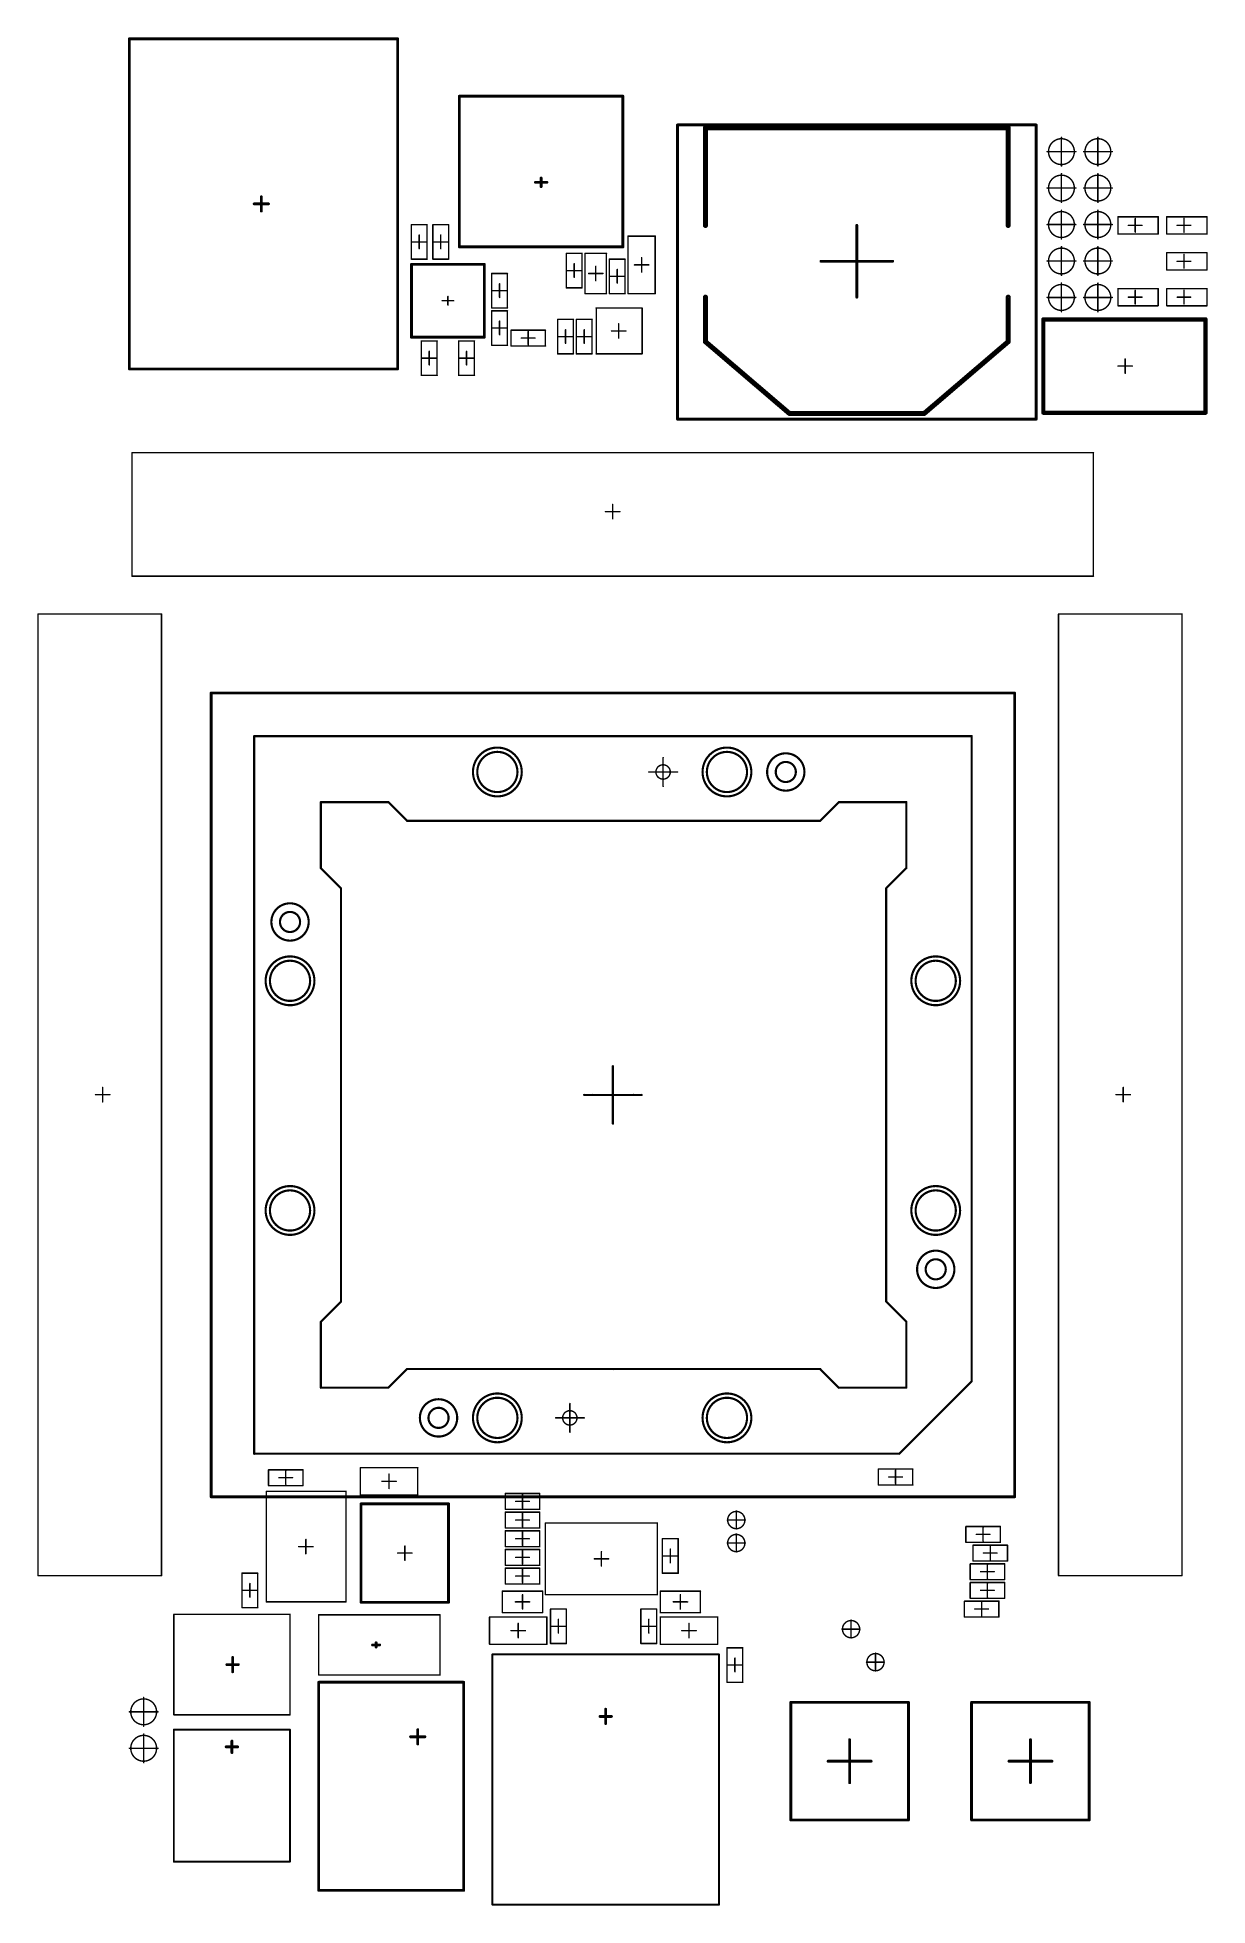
# Model space of a CAD drawing. Header units: millimetres. Extents: x 270 to 352, y 159 to 289.
import ezdxf

# ---------------------------------------------------------------- set-up
doc = ezdxf.new("R2010")
doc.units = ezdxf.units.MM
doc.layers.add('Mechanical15', color=56, linetype='Continuous')

msp = doc.modelspace()

# ---------------------------------------------------------------- linework, layer by layer
at = {"layer": 'Mechanical15'}
for points, const_width in [([(276.5, 274.38), (276.5, 288.64)], 0.2), ([(276.5, 288.64), (295.2, 288.64)], 0.2), ([(295.2, 274.08), (295.2, 288.64)], 0.2), ([(299.5, 274.14), (299.5, 284.64)], 0.2), ([(299.5, 284.64), (310.9, 284.64)], 0.2), ([(310.9, 274.14), (310.9, 284.64)], 0.2), ([(314.7, 262.14), (314.7, 282.64)], 0.2), ([(314.7, 282.64), (339.7, 282.64)], 0.2), ([(316.65, 282.44), (337.75, 282.44)], 0.35), ([(316.65, 275.64), (316.65, 282.44)], 0.35), ([(337.75, 275.64), (337.75, 282.44)], 0.35), ([(339.7, 262.14), (339.7, 282.64)], 0.2), ([(341.46, 279.78), (341.46, 281.78)], 0.1), ([(344, 279.78), (344, 281.78)], 0.1), ([(340.46, 280.78), (342.46, 280.78)], 0.1), ([(343, 280.78), (345, 280.78)], 0.1), ([(304.8, 278.64), (305.6, 278.64)], 0.2), ([(305.2, 278.34), (305.2, 278.94)], 0.2), ([(341.46, 277.24), (341.46, 279.24)], 0.1), ([(344, 277.24), (344, 279.24)], 0.1), ([(285.7, 276.64), (285.7, 277.64)], 0.2), ([(340.46, 278.24), (342.46, 278.24)], 0.1), ([(343, 278.24), (345, 278.24)], 0.1), ([(285.2, 277.14), (286.2, 277.14)], 0.2), ([(341.46, 274.7), (341.46, 276.7)], 0.1), ([(344, 274.7), (344, 276.7)], 0.1), ([(345.4, 275.04), (345.4, 276.24)], 0.1), ([(345.4, 276.24), (348.2, 276.24)], 0.1), ([(346.6, 275.17), (346.6, 276.12)], 0.1), ([(348.2, 275.04), (348.2, 276.24)], 0.1), ([(348.8, 275.04), (348.8, 276.24)], 0.1), ([(348.8, 276.24), (351.6, 276.24)], 0.1), ([(350, 275.17), (350, 276.12)], 0.1), ([(351.6, 275.04), (351.6, 276.24)], 0.1), ([(296.15, 275.69), (297.25, 275.69)], 0.1), ([(296.15, 273.29), (296.15, 275.69)], 0.1), ([(296.7, 274.02), (296.7, 274.97)], 0.1), ([(297.25, 273.29), (297.25, 275.69)], 0.1), ([(297.25, 273.29), (297.25, 275.69)], 0.1), ([(297.65, 273.29), (297.65, 275.69)], 0.1), ([(297.65, 275.69), (298.75, 275.69)], 0.1), ([(298.2, 274.02), (298.2, 274.97)], 0.1), ([(298.75, 273.29), (298.75, 275.69)], 0.1), ([(298.75, 273.29), (298.75, 275.69)], 0.1), ([(311.25, 270.89), (311.25, 274.89)], 0.1), ([(311.25, 274.89), (313.15, 274.89)], 0.1), ([(313.15, 270.89), (313.15, 274.89)], 0.1), ([(327.2, 270.64), (327.2, 275.64)], 0.2), ([(340.46, 275.7), (342.46, 275.7)], 0.1), ([(343, 275.7), (345, 275.7)], 0.1), ([(345.4, 275.04), (348.2, 275.04)], 0.1), ([(346.13, 275.64), (347.08, 275.64)], 0.1), ([(348.8, 275.04), (351.6, 275.04)], 0.1), ([(349.53, 275.64), (350.48, 275.64)], 0.1), ([(276.5, 265.64), (276.5, 274.38)], 0.2), ([(295.2, 265.64), (295.2, 274.08)], 0.2), ([(296.23, 274.49), (297.18, 274.49)], 0.1), ([(297.73, 274.49), (298.68, 274.49)], 0.1), ([(299.5, 274.14), (310.9, 274.14)], 0.2), ([(306.95, 273.69), (308.05, 273.69)], 0.1), ([(306.95, 271.29), (306.95, 273.69)], 0.1), ([(308.05, 271.29), (308.05, 273.69)], 0.1), ([(308.05, 271.29), (308.05, 273.69)], 0.1), ([(308.25, 273.69), (309.75, 273.69)], 0.1), ([(308.25, 270.89), (308.25, 273.69)], 0.1), ([(309.75, 270.89), (309.75, 273.69)], 0.1), ([(312.2, 272.39), (312.2, 273.39)], 0.1), ([(341.46, 272.16), (341.46, 274.16)], 0.1), ([(344, 272.16), (344, 274.16)], 0.1), ([(348.8, 273.74), (351.6, 273.74)], 0.1), ([(348.8, 272.54), (348.8, 273.74)], 0.1), ([(350, 272.67), (350, 273.62)], 0.1), ([(351.6, 272.54), (351.6, 273.74)], 0.1), ([(296.16, 267.85), (296.16, 272.93)], 0.2), ([(296.16, 272.93), (301.24, 272.93)], 0.2), ([(296.15, 273.29), (297.25, 273.29)], 0.1), ([(297.65, 273.29), (298.75, 273.29)], 0.1), ([(301.24, 267.85), (301.24, 272.93)], 0.2), ([(301.75, 269.89), (301.75, 272.29)], 0.1), ([(301.75, 272.29), (302.85, 272.29)], 0.1), ([(302.85, 269.89), (302.85, 272.29)], 0.1), ([(302.85, 269.89), (302.85, 272.29)], 0.1), ([(307.03, 272.49), (307.98, 272.49)], 0.1), ([(307.5, 272.02), (307.5, 272.97)], 0.1), ([(308.5, 272.29), (309.5, 272.29)], 0.1), ([(309, 271.79), (309, 272.79)], 0.1), ([(309.95, 270.89), (309.95, 273.29)], 0.1), ([(309.95, 273.29), (311.05, 273.29)], 0.1), ([(309.95, 270.89), (309.95, 273.29)], 0.1), ([(310.03, 272.09), (310.98, 272.09)], 0.1), ([(310.5, 271.62), (310.5, 272.57)], 0.1), ([(311.05, 270.89), (311.05, 273.29)], 0.1), ([(311.7, 272.89), (312.7, 272.89)], 0.1), ([(324.7, 273.14), (329.7, 273.14)], 0.2), ([(340.46, 273.16), (342.46, 273.16)], 0.1), ([(343, 273.16), (345, 273.16)], 0.1), ([(348.8, 272.54), (351.6, 272.54)], 0.1), ([(349.53, 273.14), (350.48, 273.14)], 0.1), ([(298.7, 270.09), (298.7, 270.69)], 0.1), ([(301.83, 271.09), (302.78, 271.09)], 0.1), ([(302.3, 270.62), (302.3, 271.57)], 0.1), ([(306.95, 271.29), (308.05, 271.29)], 0.1), ([(308.25, 270.89), (309.75, 270.89)], 0.1), ([(309.95, 270.89), (311.05, 270.89)], 0.1), ([(311.25, 270.89), (313.15, 270.89)], 0.1), ([(316.65, 267.54), (316.65, 270.64)], 0.35), ([(337.75, 267.54), (337.75, 270.64)], 0.35), ([(341.46, 269.62), (341.46, 271.62)], 0.1), ([(344, 269.62), (344, 271.62)], 0.1), ([(345.4, 271.24), (348.2, 271.24)], 0.1), ([(345.4, 270.04), (345.4, 271.24)], 0.1), ([(346.6, 270.17), (346.6, 271.12)], 0.1), ([(348.2, 270.04), (348.2, 271.24)], 0.1), ([(348.8, 270.04), (348.8, 271.24)], 0.1), ([(348.8, 271.24), (351.6, 271.24)], 0.1), ([(350, 270.17), (350, 271.12)], 0.1), ([(351.6, 270.04), (351.6, 271.24)], 0.1), ([(298.3, 270.39), (299.1, 270.39)], 0.1), ([(301.75, 269.89), (302.85, 269.89)], 0.1), ([(301.75, 267.29), (301.75, 269.69)], 0.1), ([(301.75, 269.69), (302.85, 269.69)], 0.1), ([(301.75, 267.29), (301.75, 269.69)], 0.1), ([(302.85, 267.29), (302.85, 269.69)], 0.1), ([(309.04, 269.89), (312.24, 269.89)], 0.1), ([(309.04, 266.69), (309.04, 269.89)], 0.1), ([(312.24, 266.69), (312.24, 269.89)], 0.1), ([(340.46, 270.62), (342.46, 270.62)], 0.1), ([(343, 270.62), (345, 270.62)], 0.1), ([(345.4, 270.04), (348.2, 270.04)], 0.1), ([(346.13, 270.64), (347.08, 270.64)], 0.1), ([(348.8, 270.04), (351.6, 270.04)], 0.1), ([(349.53, 270.64), (350.48, 270.64)], 0.1), ([(301.83, 268.49), (302.78, 268.49)], 0.1), ([(302.3, 268.02), (302.3, 268.97)], 0.1), ([(303.1, 268.34), (305.5, 268.34)], 0.1), ([(303.1, 267.24), (303.1, 268.34)], 0.1), ([(303.1, 268.34), (305.5, 268.34)], 0.1), ([(304.3, 267.32), (304.3, 268.27)], 0.1), ([(305.5, 267.24), (305.5, 268.34)], 0.1), ([(306.35, 266.69), (306.35, 269.09)], 0.1), ([(306.35, 269.09), (307.45, 269.09)], 0.1), ([(306.35, 266.69), (306.35, 269.09)], 0.1), ([(306.9, 267.42), (306.9, 268.37)], 0.1), ([(307.45, 266.69), (307.45, 269.09)], 0.1), ([(307.65, 266.69), (307.65, 269.09)], 0.1), ([(307.65, 269.09), (308.75, 269.09)], 0.1), ([(307.65, 266.69), (307.65, 269.09)], 0.1), ([(308.2, 267.42), (308.2, 268.37)], 0.1), ([(308.75, 266.69), (308.75, 269.09)], 0.1), ([(310.1, 268.29), (311.1, 268.29)], 0.1), ([(310.6, 267.79), (310.6, 268.79)], 0.1), ([(340.2, 269.09), (351.5, 269.09)], 0.3), ([(340.2, 262.59), (340.2, 269.09)], 0.3), ([(351.5, 262.59), (351.5, 269.09)], 0.3), ([(296.16, 267.85), (301.24, 267.85)], 0.2), ([(296.85, 265.19), (296.85, 267.59)], 0.1), ([(296.85, 267.59), (297.95, 267.59)], 0.1), ([(296.85, 265.19), (296.85, 267.59)], 0.1), ([(297.4, 265.92), (297.4, 266.87)], 0.1), ([(297.95, 265.19), (297.95, 267.59)], 0.1), ([(299.45, 265.19), (299.45, 267.59)], 0.1), ([(299.45, 267.59), (300.55, 267.59)], 0.1), ([(299.45, 265.19), (299.45, 267.59)], 0.1), ([(300, 265.92), (300, 266.87)], 0.1), ([(300.55, 265.19), (300.55, 267.59)], 0.1), ([(301.75, 267.29), (302.85, 267.29)], 0.1), ([(303.1, 267.24), (305.5, 267.24)], 0.1), ([(303.83, 267.79), (304.78, 267.79)], 0.1), ([(306.43, 267.89), (307.38, 267.89)], 0.1), ([(307.73, 267.89), (308.68, 267.89)], 0.1), ([(316.65, 267.54), (322.5, 262.54)], 0.35), ([(331.9, 262.54), (337.75, 267.54)], 0.35), ([(276.5, 265.64), (295.2, 265.64)], 0.2), ([(296.93, 266.39), (297.88, 266.39)], 0.1), ([(299.53, 266.39), (300.48, 266.39)], 0.1), ([(306.35, 266.69), (307.45, 266.69)], 0.1), ([(307.65, 266.69), (308.75, 266.69)], 0.1), ([(309.04, 266.69), (312.24, 266.69)], 0.1), ([(345.4, 265.84), (346.4, 265.84)], 0.1), ([(345.9, 265.34), (345.9, 266.34)], 0.1), ([(296.85, 265.19), (297.95, 265.19)], 0.1), ([(299.45, 265.19), (300.55, 265.19)], 0.1), ([(314.7, 262.14), (339.7, 262.14)], 0.2), ([(322.5, 262.54), (331.9, 262.54)], 0.35), ([(340.2, 262.59), (351.5, 262.59)], 0.3), ([(276.69, 259.8), (343.69, 259.8)], 0.1), ([(276.69, 251.2), (276.69, 259.8)], 0.1), ([(343.69, 251.2), (343.69, 259.8)], 0.1), ([(309.68, 255.7), (310.68, 255.7)], 0.1), ([(310.18, 255.2), (310.18, 256.2)], 0.1), ([(276.69, 251.2), (343.69, 251.2)], 0.1), ([(270.14, 181.57), (270.14, 248.57)], 0.1), ([(270.14, 248.57), (278.74, 248.57)], 0.1), ([(278.74, 181.57), (278.74, 248.57)], 0.1), ([(341.26, 181.57), (341.26, 248.57)], 0.1), ([(341.26, 248.57), (349.86, 248.57)], 0.1), ([(349.86, 181.57), (349.86, 248.57)], 0.1), ([(282.2, 243.06), (338.2, 243.06)], 0.2), ([(282.2, 187.06), (282.2, 243.06)], 0.2), ([(338.2, 187.06), (338.2, 243.06)], 0.2), ([(285.2, 190.06), (285.2, 240.06)], 0.15), ([(285.2, 240.06), (335.2, 240.06)], 0.15), ([(335.2, 195.11), (335.2, 240.06)], 0.15), ([(313.7, 236.56), (313.7, 238.56)], 0.1), ([(312.7, 237.56), (314.7, 237.56)], 0.1), ([(289.85, 230.86), (289.85, 235.46)], 0.15), ([(289.85, 235.46), (294.55, 235.46)], 0.15), ([(294.55, 235.46), (295.85, 234.16)], 0.15), ([(324.65, 234.16), (325.95, 235.46)], 0.15), ([(325.95, 235.46), (330.65, 235.46)], 0.15), ([(330.65, 230.86), (330.65, 235.46)], 0.15), ([(295.85, 234.16), (310.25, 234.16)], 0.15), ([(310.25, 234.16), (324.65, 234.16)], 0.15), ([(289.85, 230.86), (291.25, 229.46)], 0.15), ([(329.25, 229.46), (330.65, 230.86)], 0.15), ([(291.25, 215.06), (291.25, 229.46)], 0.15), ([(329.25, 215.06), (329.25, 229.46)], 0.15), ([(310.2, 213.06), (310.2, 217.06)], 0.15), ([(310.2, 213.61), (310.2, 216.51)], 0.15), ([(310.2, 213.61), (310.2, 216.51)], 0.15), ([(274.14, 215.08), (275.14, 215.08)], 0.1), ([(274.64, 214.58), (274.64, 215.58)], 0.1), ([(291.25, 200.66), (291.25, 215.06)], 0.15), ([(308.2, 215.06), (312.2, 215.06)], 0.15), ([(308.75, 215.06), (311.65, 215.06)], 0.15), ([(308.75, 215.06), (311.65, 215.06)], 0.15), ([(329.25, 200.66), (329.25, 215.06)], 0.15), ([(345.26, 215.08), (346.26, 215.08)], 0.1), ([(345.76, 214.58), (345.76, 215.58)], 0.1), ([(289.85, 199.26), (291.25, 200.66)], 0.15), ([(329.25, 200.66), (330.65, 199.26)], 0.15), ([(289.85, 194.66), (289.85, 199.26)], 0.15), ([(330.65, 194.66), (330.65, 199.26)], 0.15), ([(294.55, 194.66), (295.85, 195.96)], 0.15), ([(295.85, 195.96), (310.25, 195.96)], 0.15), ([(310.25, 195.96), (324.65, 195.96)], 0.15), ([(324.65, 195.96), (325.95, 194.66)], 0.15), ([(289.85, 194.66), (294.55, 194.66)], 0.15), ([(325.95, 194.66), (330.65, 194.66)], 0.15), ([(330.15, 190.06), (335.2, 195.11)], 0.15), ([(307.2, 191.56), (307.2, 193.56)], 0.1), ([(306.2, 192.56), (308.2, 192.56)], 0.1), ([(285.2, 190.06), (285.25, 190.06)], 0.15), ([(285.25, 190.06), (330.15, 190.06)], 0.15), ([(286.2, 188.94), (288.6, 188.94)], 0.1), ([(286.2, 187.84), (286.2, 188.94)], 0.1), ([(286.2, 188.94), (288.6, 188.94)], 0.1), ([(287.4, 187.92), (287.4, 188.87)], 0.1), ([(288.6, 187.84), (288.6, 188.94)], 0.1), ([(292.6, 187.19), (292.6, 189.09)], 0.1), ([(292.6, 189.09), (296.6, 189.09)], 0.1), ([(296.6, 187.19), (296.6, 189.09)], 0.1), ([(328.7, 188.99), (331.1, 188.99)], 0.1), ([(328.7, 187.89), (328.7, 188.99)], 0.1), ([(329.9, 187.97), (329.9, 188.92)], 0.1), ([(331.1, 187.89), (331.1, 188.99)], 0.1), ([(286.05, 179.74), (286.05, 187.44)], 0.1), ([(286.05, 187.44), (291.6, 187.44)], 0.1), ([(286.2, 187.84), (288.6, 187.84)], 0.1), ([(286.93, 188.39), (287.88, 188.39)], 0.1), ([(291.6, 179.74), (291.6, 187.44)], 0.1), ([(294.1, 188.14), (295.1, 188.14)], 0.1), ([(294.6, 187.64), (294.6, 188.64)], 0.1), ([(328.7, 187.89), (331.1, 187.89)], 0.1), ([(328.7, 187.89), (331.1, 187.89)], 0.1), ([(329.43, 188.44), (330.38, 188.44)], 0.1), ([(282.2, 187.06), (338.2, 187.06)], 0.2), ([(292.6, 187.19), (296.6, 187.19)], 0.1), ([(292.65, 179.71), (292.65, 186.57)], 0.2), ([(292.65, 186.57), (298.75, 186.57)], 0.2), ([(298.75, 179.71), (298.75, 186.57)], 0.2), ([(302.7, 187.29), (305.1, 187.29)], 0.1), ([(302.7, 186.19), (302.7, 187.29)], 0.1), ([(302.7, 187.29), (305.1, 187.29)], 0.1), ([(302.7, 186.19), (305.1, 186.19)], 0.1), ([(303.43, 186.74), (304.38, 186.74)], 0.1), ([(303.9, 186.27), (303.9, 187.22)], 0.1), ([(305.1, 186.19), (305.1, 187.29)], 0.1), ([(302.7, 185.99), (305.1, 185.99)], 0.1), ([(302.7, 184.89), (302.7, 185.99)], 0.1), ([(302.7, 185.99), (305.1, 185.99)], 0.1), ([(302.7, 184.89), (305.1, 184.89)], 0.1), ([(303.43, 185.44), (304.38, 185.44)], 0.1), ([(303.9, 184.97), (303.9, 185.92)], 0.1), ([(305.1, 184.89), (305.1, 185.99)], 0.1), ([(305.5, 185.24), (313.3, 185.24)], 0.1), ([(305.5, 180.24), (305.5, 185.24)], 0.1), ([(313.3, 180.24), (313.3, 185.24)], 0.1), ([(318.18, 185.44), (319.43, 185.44)], 0.1), ([(318.8, 184.82), (318.8, 186.07)], 0.1), ([(334.8, 183.89), (334.8, 184.99)], 0.1), ([(334.8, 184.99), (337.2, 184.99)], 0.1), ([(336, 183.97), (336, 184.92)], 0.1), ([(337.2, 183.89), (337.2, 184.99)], 0.1), ([(288.3, 183.59), (289.3, 183.59)], 0.1), ([(288.8, 183.09), (288.8, 184.09)], 0.1), ([(295.7, 182.64), (295.7, 183.64)], 0.1), ([(302.7, 184.69), (305.1, 184.69)], 0.1), ([(302.7, 183.59), (302.7, 184.69)], 0.1), ([(302.7, 184.69), (305.1, 184.69)], 0.1), ([(302.7, 183.59), (305.1, 183.59)], 0.1), ([(303.43, 184.14), (304.38, 184.14)], 0.1), ([(303.9, 183.67), (303.9, 184.62)], 0.1), ([(305.1, 183.59), (305.1, 184.69)], 0.1), ([(313.65, 184.14), (314.75, 184.14)], 0.1), ([(313.65, 181.74), (313.65, 184.14)], 0.1), ([(314.75, 181.74), (314.75, 184.14)], 0.1), ([(314.75, 181.74), (314.75, 184.14)], 0.1), ([(318.18, 183.84), (319.43, 183.84)], 0.1), ([(318.8, 183.22), (318.8, 184.47)], 0.1), ([(334.8, 183.89), (337.2, 183.89)], 0.1), ([(334.8, 183.89), (337.2, 183.89)], 0.1), ([(335.3, 182.59), (335.3, 183.69)], 0.1), ([(335.3, 183.69), (337.7, 183.69)], 0.1), ([(335.53, 184.44), (336.48, 184.44)], 0.1), ([(336.5, 182.67), (336.5, 183.62)], 0.1), ([(337.7, 182.59), (337.7, 183.69)], 0.1), ([(295.2, 183.14), (296.2, 183.14)], 0.1), ([(302.7, 183.39), (305.1, 183.39)], 0.1), ([(302.7, 182.29), (302.7, 183.39)], 0.1), ([(302.7, 183.39), (305.1, 183.39)], 0.1), ([(302.7, 182.29), (305.1, 182.29)], 0.1), ([(303.43, 182.84), (304.38, 182.84)], 0.1), ([(303.9, 182.37), (303.9, 183.32)], 0.1), ([(305.1, 182.29), (305.1, 183.39)], 0.1), ([(308.9, 182.74), (309.9, 182.74)], 0.1), ([(309.4, 182.24), (309.4, 183.24)], 0.1), ([(313.73, 182.94), (314.68, 182.94)], 0.1), ([(314.2, 182.47), (314.2, 183.42)], 0.1), ([(335.1, 181.29), (335.1, 182.39)], 0.1), ([(335.1, 182.39), (337.5, 182.39)], 0.1), ([(335.3, 182.59), (337.7, 182.59)], 0.1), ([(335.3, 182.59), (337.7, 182.59)], 0.1), ([(336.03, 183.14), (336.98, 183.14)], 0.1), ([(336.3, 181.37), (336.3, 182.32)], 0.1), ([(337.5, 181.29), (337.5, 182.39)], 0.1), ([(270.14, 181.57), (278.74, 181.57)], 0.1), ([(284.35, 179.34), (284.35, 181.74)], 0.1), ([(284.35, 181.74), (285.45, 181.74)], 0.1), ([(284.35, 179.34), (284.35, 181.74)], 0.1), ([(284.9, 180.07), (284.9, 181.02)], 0.1), ([(285.45, 179.34), (285.45, 181.74)], 0.1), ([(302.7, 182.09), (305.1, 182.09)], 0.1), ([(302.7, 180.99), (302.7, 182.09)], 0.1), ([(302.7, 182.09), (305.1, 182.09)], 0.1), ([(302.7, 180.99), (305.1, 180.99)], 0.1), ([(303.43, 181.54), (304.38, 181.54)], 0.1), ([(303.9, 181.07), (303.9, 182.02)], 0.1), ([(305.1, 180.99), (305.1, 182.09)], 0.1), ([(313.65, 181.74), (314.75, 181.74)], 0.1), ([(335.1, 181.29), (337.5, 181.29)], 0.1), ([(335.1, 181.29), (337.5, 181.29)], 0.1), ([(335.1, 179.99), (335.1, 181.09)], 0.1), ([(335.1, 181.09), (337.5, 181.09)], 0.1), ([(335.83, 181.84), (336.78, 181.84)], 0.1), ([(336.3, 180.07), (336.3, 181.02)], 0.1), ([(337.5, 179.99), (337.5, 181.09)], 0.1), ([(341.26, 181.57), (349.86, 181.57)], 0.1), ([(284.43, 180.54), (285.38, 180.54)], 0.1), ([(286.05, 179.74), (291.6, 179.74)], 0.1), ([(292.65, 179.71), (298.75, 179.71)], 0.2), ([(302.5, 180.49), (305.3, 180.49)], 0.1), ([(302.5, 178.99), (302.5, 180.49)], 0.1), ([(303.4, 179.74), (304.4, 179.74)], 0.1), ([(303.9, 179.24), (303.9, 180.24)], 0.1), ([(305.3, 178.99), (305.3, 180.49)], 0.1), ([(305.5, 180.24), (313.3, 180.24)], 0.1), ([(313.5, 180.49), (316.3, 180.49)], 0.1), ([(313.5, 178.99), (313.5, 180.49)], 0.1), ([(314.4, 179.74), (315.4, 179.74)], 0.1), ([(314.9, 179.24), (314.9, 180.24)], 0.1), ([(316.3, 178.99), (316.3, 180.49)], 0.1), ([(334.7, 178.69), (334.7, 179.79)], 0.1), ([(334.7, 179.79), (337.1, 179.79)], 0.1), ([(335.1, 179.99), (337.5, 179.99)], 0.1), ([(335.1, 179.99), (337.5, 179.99)], 0.1), ([(335.83, 180.54), (336.78, 180.54)], 0.1), ([(335.9, 178.77), (335.9, 179.72)], 0.1), ([(337.1, 178.69), (337.1, 179.79)], 0.1), ([(279.6, 178.87), (287.7, 178.87)], 0.1), ([(279.6, 171.87), (279.6, 178.87)], 0.1), ([(284.35, 179.34), (285.45, 179.34)], 0.1), ([(287.7, 171.87), (287.7, 178.87)], 0.1), ([(289.7, 174.64), (289.7, 178.84)], 0.1), ([(289.7, 178.84), (298.15, 178.84)], 0.1), ([(298.15, 174.64), (298.15, 178.84)], 0.1), ([(301.6, 178.69), (305.6, 178.69)], 0.1), ([(301.6, 176.79), (301.6, 178.69)], 0.1), ([(302.5, 178.99), (305.3, 178.99)], 0.1), ([(305.6, 176.79), (305.6, 178.69)], 0.1), ([(305.85, 176.84), (305.85, 179.24)], 0.1), ([(305.85, 179.24), (306.95, 179.24)], 0.1), ([(305.85, 176.84), (305.85, 179.24)], 0.1), ([(306.4, 177.57), (306.4, 178.52)], 0.1), ([(306.95, 176.84), (306.95, 179.24)], 0.1), ([(312.15, 176.84), (312.15, 179.24)], 0.1), ([(312.15, 179.24), (313.25, 179.24)], 0.1), ([(312.15, 176.84), (312.15, 179.24)], 0.1), ([(312.7, 177.57), (312.7, 178.52)], 0.1), ([(313.25, 176.84), (313.25, 179.24)], 0.1), ([(313.5, 178.99), (316.3, 178.99)], 0.1), ([(313.5, 178.69), (317.5, 178.69)], 0.1), ([(313.5, 176.79), (313.5, 178.69)], 0.1), ([(317.5, 176.79), (317.5, 178.69)], 0.1), ([(326.8, 177.22), (326.8, 178.47)], 0.1), ([(334.7, 178.69), (337.1, 178.69)], 0.1), ([(334.7, 178.69), (337.1, 178.69)], 0.1), ([(335.43, 179.24), (336.38, 179.24)], 0.1), ([(303.1, 177.74), (304.1, 177.74)], 0.1), ([(303.6, 177.24), (303.6, 178.24)], 0.1), ([(305.93, 178.04), (306.88, 178.04)], 0.1), ([(312.23, 178.04), (313.18, 178.04)], 0.1), ([(315, 177.74), (316, 177.74)], 0.1), ([(315.5, 177.24), (315.5, 178.24)], 0.1), ([(326.18, 177.84), (327.43, 177.84)], 0.1), ([(283.7, 174.87), (283.7, 175.87)], 0.2), ([(293.45, 176.74), (293.95, 176.74)], 0.2), ([(293.7, 176.59), (293.7, 176.89)], 0.2), ([(301.6, 176.79), (305.6, 176.79)], 0.1), ([(301.8, 158.64), (301.8, 176.09)], 0.127), ([(301.8, 176.09), (317.6, 176.09)], 0.127), ([(305.85, 176.84), (306.95, 176.84)], 0.1), ([(312.15, 176.84), (313.25, 176.84)], 0.1), ([(313.5, 176.79), (317.5, 176.79)], 0.1), ([(317.6, 158.64), (317.6, 176.09)], 0.127), ([(318.15, 174.14), (318.15, 176.54)], 0.1), ([(318.15, 176.54), (319.25, 176.54)], 0.1), ([(318.15, 174.14), (318.15, 176.54)], 0.1), ([(318.7, 174.87), (318.7, 175.82)], 0.1), ([(319.25, 174.14), (319.25, 176.54)], 0.1), ([(328.5, 174.92), (328.5, 176.17)], 0.1), ([(283.3, 175.37), (284.1, 175.37)], 0.2), ([(289.7, 174.64), (298.15, 174.64)], 0.1), ([(318.23, 175.34), (319.18, 175.34)], 0.1), ([(327.88, 175.54), (329.13, 175.54)], 0.1), ([(277.5, 171.08), (277.5, 173.08)], 0.1), ([(289.7, 174.14), (299.8, 174.14)], 0.2), ([(289.7, 159.64), (289.7, 174.14)], 0.2), ([(299.8, 159.64), (299.8, 174.14)], 0.2), ([(318.15, 174.14), (319.25, 174.14)], 0.1), ([(276.5, 172.08), (278.5, 172.08)], 0.1), ([(279.6, 171.87), (287.7, 171.87)], 0.1), ([(309.3, 171.76), (310.1, 171.76)], 0.2), ([(309.7, 171.26), (309.7, 172.26)], 0.2), ([(322.6, 172.74), (330.8, 172.74)], 0.2), ([(322.6, 164.54), (322.6, 172.74)], 0.2), ([(330.8, 164.54), (330.8, 172.74)], 0.2), ([(335.2, 164.54), (335.2, 172.74)], 0.2), ([(335.2, 172.74), (343.4, 172.74)], 0.2), ([(343.4, 164.54), (343.4, 172.74)], 0.2), ([(277.5, 168.54), (277.5, 170.54)], 0.1), ([(279.6, 161.64), (279.6, 170.84)], 0.127), ([(279.6, 170.84), (287.7, 170.84)], 0.127), ([(287.7, 161.64), (287.7, 170.84)], 0.127), ([(296.6, 169.84), (296.6, 170.84)], 0.2), ([(276.5, 169.54), (278.5, 169.54)], 0.1), ([(283.25, 169.64), (284.05, 169.64)], 0.2), ([(283.65, 169.24), (283.65, 170.04)], 0.2), ([(296.1, 170.34), (297.1, 170.34)], 0.2), ([(326.7, 167.14), (326.7, 170.14)], 0.2), ([(339.3, 167.14), (339.3, 170.14)], 0.2), ([(325.2, 168.64), (328.2, 168.64)], 0.2), ([(337.8, 168.64), (340.8, 168.64)], 0.2), ([(322.6, 164.54), (330.8, 164.54)], 0.2), ([(335.2, 164.54), (343.4, 164.54)], 0.2), ([(279.6, 161.64), (287.7, 161.64)], 0.127), ([(289.7, 159.64), (299.8, 159.64)], 0.2), ([(301.8, 158.64), (317.6, 158.64)], 0.127)]:
    msp.add_lwpolyline(points, dxfattribs=dict(at, const_width=const_width))
for points, const_width in [([(276.45, 288.64, 1), (276.55, 288.64, 1)], 0.1), ([(276.45, 288.64, 1), (276.55, 288.64, 1)], 0.1), ([(295.15, 288.64, 1), (295.25, 288.64, 1)], 0.1), ([(295.15, 288.64, 1), (295.25, 288.64, 1)], 0.1), ([(299.45, 284.64, 1), (299.55, 284.64, 1)], 0.1), ([(299.45, 284.64, 1), (299.55, 284.64, 1)], 0.1), ([(310.85, 284.64, 1), (310.95, 284.64, 1)], 0.1), ([(310.85, 284.64, 1), (310.95, 284.64, 1)], 0.1), ([(314.65, 282.64, 1), (314.75, 282.64, 1)], 0.1), ([(314.65, 282.64, 1), (314.75, 282.64, 1)], 0.1), ([(316.56, 282.44, 1), (316.74, 282.44, 1)], 0.175), ([(316.56, 282.44, 1), (316.74, 282.44, 1)], 0.175), ([(337.66, 282.44, 1), (337.84, 282.44, 1)], 0.175), ([(337.66, 282.44, 1), (337.84, 282.44, 1)], 0.175), ([(339.65, 282.64, 1), (339.75, 282.64, 1)], 0.1), ([(339.65, 282.64, 1), (339.75, 282.64, 1)], 0.1), ([(342.36, 280.78, 1), (340.56, 280.78, 1)], 0.1), ([(341.44, 281.78, 1), (341.49, 281.78, 1)], 0.05), ([(344.9, 280.78, 1), (343.1, 280.78, 1)], 0.1), ([(343.98, 281.78, 1), (344.03, 281.78, 1)], 0.05), ([(340.44, 280.78, 1), (340.49, 280.78, 1)], 0.05), ([(340.54, 280.78, 1), (340.59, 280.78, 1)], 0.05), ([(342.34, 280.78, 1), (342.39, 280.78, 1)], 0.05), ([(342.44, 280.78, 1), (342.49, 280.78, 1)], 0.05), ([(342.98, 280.78, 1), (343.03, 280.78, 1)], 0.05), ([(343.08, 280.78, 1), (343.13, 280.78, 1)], 0.05), ([(344.88, 280.78, 1), (344.93, 280.78, 1)], 0.05), ([(344.98, 280.78, 1), (345.03, 280.78, 1)], 0.05), ([(304.75, 278.64, 1), (304.85, 278.64, 1)], 0.1), ([(305.15, 278.94, 1), (305.25, 278.94, 1)], 0.1), ([(305.55, 278.64, 1), (305.65, 278.64, 1)], 0.1), ([(342.36, 278.24, 1), (340.56, 278.24, 1)], 0.1), ([(341.44, 279.78, 1), (341.49, 279.78, 1)], 0.05), ([(341.44, 279.24, 1), (341.49, 279.24, 1)], 0.05), ([(344.9, 278.24, 1), (343.1, 278.24, 1)], 0.1), ([(343.98, 279.78, 1), (344.03, 279.78, 1)], 0.05), ([(343.98, 279.24, 1), (344.03, 279.24, 1)], 0.05), ([(285.65, 277.64, 1), (285.75, 277.64, 1)], 0.1), ([(305.15, 278.34, 1), (305.25, 278.34, 1)], 0.1), ([(340.44, 278.24, 1), (340.49, 278.24, 1)], 0.05), ([(340.54, 278.24, 1), (340.59, 278.24, 1)], 0.05), ([(341.44, 277.24, 1), (341.49, 277.24, 1)], 0.05), ([(342.34, 278.24, 1), (342.39, 278.24, 1)], 0.05), ([(342.44, 278.24, 1), (342.49, 278.24, 1)], 0.05), ([(342.98, 278.24, 1), (343.03, 278.24, 1)], 0.05), ([(343.08, 278.24, 1), (343.13, 278.24, 1)], 0.05), ([(343.98, 277.24, 1), (344.03, 277.24, 1)], 0.05), ([(344.88, 278.24, 1), (344.93, 278.24, 1)], 0.05), ([(344.98, 278.24, 1), (345.03, 278.24, 1)], 0.05), ([(285.15, 277.14, 1), (285.25, 277.14, 1)], 0.1), ([(285.65, 276.64, 1), (285.75, 276.64, 1)], 0.1), ([(286.15, 277.14, 1), (286.25, 277.14, 1)], 0.1), ([(342.36, 275.7, 1), (340.56, 275.7, 1)], 0.1), ([(341.44, 276.7, 1), (341.49, 276.7, 1)], 0.05), ([(344.9, 275.7, 1), (343.1, 275.7, 1)], 0.1), ([(343.98, 276.7, 1), (344.03, 276.7, 1)], 0.05), ([(345.38, 276.24, 1), (345.43, 276.24, 1)], 0.05), ([(345.38, 276.24, 1), (345.43, 276.24, 1)], 0.05), ([(346.58, 276.12, 1), (346.63, 276.12, 1)], 0.05), ([(348.18, 276.24, 1), (348.23, 276.24, 1)], 0.05), ([(348.18, 276.24, 1), (348.23, 276.24, 1)], 0.05), ([(348.78, 276.24, 1), (348.83, 276.24, 1)], 0.05), ([(348.78, 276.24, 1), (348.83, 276.24, 1)], 0.05), ([(349.98, 276.12, 1), (350.03, 276.12, 1)], 0.05), ([(351.58, 276.24, 1), (351.63, 276.24, 1)], 0.05), ([(351.58, 276.24, 1), (351.63, 276.24, 1)], 0.05), ([(296.13, 275.69, 1), (296.18, 275.69, 1)], 0.05), ([(296.13, 275.69, 1), (296.18, 275.69, 1)], 0.05), ([(296.68, 274.97, 1), (296.73, 274.97, 1)], 0.05), ([(297.23, 275.69, 1), (297.28, 275.69, 1)], 0.05), ([(297.23, 275.69, 1), (297.28, 275.69, 1)], 0.05), ([(297.23, 275.69, 1), (297.28, 275.69, 1)], 0.05), ([(297.63, 275.69, 1), (297.68, 275.69, 1)], 0.05), ([(297.63, 275.69, 1), (297.68, 275.69, 1)], 0.05), ([(298.18, 274.97, 1), (298.23, 274.97, 1)], 0.05), ([(298.73, 275.69, 1), (298.78, 275.69, 1)], 0.05), ([(298.73, 275.69, 1), (298.78, 275.69, 1)], 0.05), ([(298.73, 275.69, 1), (298.78, 275.69, 1)], 0.05), ([(311.23, 274.89, 1), (311.28, 274.89, 1)], 0.05), ([(311.23, 274.89, 1), (311.28, 274.89, 1)], 0.05), ([(313.13, 274.89, 1), (313.18, 274.89, 1)], 0.05), ([(313.13, 274.89, 1), (313.18, 274.89, 1)], 0.05), ([(316.56, 275.64, 1), (316.74, 275.64, 1)], 0.175), ([(327.15, 275.64, 1), (327.25, 275.64, 1)], 0.1), ([(337.66, 275.64, 1), (337.84, 275.64, 1)], 0.175), ([(340.44, 275.7, 1), (340.49, 275.7, 1)], 0.05), ([(340.54, 275.7, 1), (340.59, 275.7, 1)], 0.05), ([(341.44, 274.7, 1), (341.49, 274.7, 1)], 0.05), ([(342.34, 275.7, 1), (342.39, 275.7, 1)], 0.05), ([(342.44, 275.7, 1), (342.49, 275.7, 1)], 0.05), ([(342.98, 275.7, 1), (343.03, 275.7, 1)], 0.05), ([(343.08, 275.7, 1), (343.13, 275.7, 1)], 0.05), ([(343.98, 274.7, 1), (344.03, 274.7, 1)], 0.05), ([(344.88, 275.7, 1), (344.93, 275.7, 1)], 0.05), ([(344.98, 275.7, 1), (345.03, 275.7, 1)], 0.05), ([(345.38, 275.04, 1), (345.43, 275.04, 1)], 0.05), ([(345.38, 275.04, 1), (345.43, 275.04, 1)], 0.05), ([(346.1, 275.64, 1), (346.15, 275.64, 1)], 0.05), ([(346.58, 275.17, 1), (346.63, 275.17, 1)], 0.05), ([(347.05, 275.64, 1), (347.1, 275.64, 1)], 0.05), ([(348.18, 275.04, 1), (348.23, 275.04, 1)], 0.05), ([(348.18, 275.04, 1), (348.23, 275.04, 1)], 0.05), ([(348.78, 275.04, 1), (348.83, 275.04, 1)], 0.05), ([(348.78, 275.04, 1), (348.83, 275.04, 1)], 0.05), ([(349.5, 275.64, 1), (349.55, 275.64, 1)], 0.05), ([(349.98, 275.17, 1), (350.03, 275.17, 1)], 0.05), ([(350.45, 275.64, 1), (350.5, 275.64, 1)], 0.05), ([(351.58, 275.04, 1), (351.63, 275.04, 1)], 0.05), ([(351.58, 275.04, 1), (351.63, 275.04, 1)], 0.05), ([(276.45, 274.38, 1), (276.55, 274.38, 1)], 0.1), ([(276.45, 274.38, 1), (276.55, 274.38, 1)], 0.1), ([(295.15, 274.08, 1), (295.25, 274.08, 1)], 0.1), ([(295.15, 274.08, 1), (295.25, 274.08, 1)], 0.1), ([(296.2, 274.49, 1), (296.25, 274.49, 1)], 0.05), ([(296.68, 274.02, 1), (296.73, 274.02, 1)], 0.05), ([(297.15, 274.49, 1), (297.2, 274.49, 1)], 0.05), ([(297.7, 274.49, 1), (297.75, 274.49, 1)], 0.05), ([(298.18, 274.02, 1), (298.23, 274.02, 1)], 0.05), ([(298.65, 274.49, 1), (298.7, 274.49, 1)], 0.05), ([(299.45, 274.14, 1), (299.55, 274.14, 1)], 0.1), ([(299.45, 274.14, 1), (299.55, 274.14, 1)], 0.1), ([(306.93, 273.69, 1), (306.98, 273.69, 1)], 0.05), ([(306.93, 273.69, 1), (306.98, 273.69, 1)], 0.05), ([(308.03, 273.69, 1), (308.08, 273.69, 1)], 0.05), ([(308.03, 273.69, 1), (308.08, 273.69, 1)], 0.05), ([(308.03, 273.69, 1), (308.08, 273.69, 1)], 0.05), ([(308.23, 273.69, 1), (308.28, 273.69, 1)], 0.05), ([(308.23, 273.69, 1), (308.28, 273.69, 1)], 0.05), ([(309.73, 273.69, 1), (309.78, 273.69, 1)], 0.05), ([(309.73, 273.69, 1), (309.78, 273.69, 1)], 0.05), ([(310.85, 274.14, 1), (310.95, 274.14, 1)], 0.1), ([(310.85, 274.14, 1), (310.95, 274.14, 1)], 0.1), ([(312.18, 273.39, 1), (312.23, 273.39, 1)], 0.05), ([(342.36, 273.16, 1), (340.56, 273.16, 1)], 0.1), ([(341.44, 274.16, 1), (341.49, 274.16, 1)], 0.05), ([(344.9, 273.16, 1), (343.1, 273.16, 1)], 0.1), ([(343.98, 274.16, 1), (344.03, 274.16, 1)], 0.05), ([(348.78, 273.74, 1), (348.83, 273.74, 1)], 0.05), ([(348.78, 273.74, 1), (348.83, 273.74, 1)], 0.05), ([(349.98, 273.62, 1), (350.03, 273.62, 1)], 0.05), ([(351.58, 273.74, 1), (351.63, 273.74, 1)], 0.05), ([(351.58, 273.74, 1), (351.63, 273.74, 1)], 0.05), ([(296.11, 272.93, 1), (296.21, 272.93, 1)], 0.1), ([(296.11, 272.93, 1), (296.21, 272.93, 1)], 0.1), ([(296.13, 273.29, 1), (296.18, 273.29, 1)], 0.05), ([(296.13, 273.29, 1), (296.18, 273.29, 1)], 0.05), ([(297.23, 273.29, 1), (297.28, 273.29, 1)], 0.05), ([(297.23, 273.29, 1), (297.28, 273.29, 1)], 0.05), ([(297.23, 273.29, 1), (297.28, 273.29, 1)], 0.05), ([(297.63, 273.29, 1), (297.68, 273.29, 1)], 0.05), ([(297.63, 273.29, 1), (297.68, 273.29, 1)], 0.05), ([(298.73, 273.29, 1), (298.78, 273.29, 1)], 0.05), ([(298.73, 273.29, 1), (298.78, 273.29, 1)], 0.05), ([(298.73, 273.29, 1), (298.78, 273.29, 1)], 0.05), ([(301.19, 272.93, 1), (301.29, 272.93, 1)], 0.1), ([(301.19, 272.93, 1), (301.29, 272.93, 1)], 0.1), ([(301.73, 272.29, 1), (301.78, 272.29, 1)], 0.05), ([(301.73, 272.29, 1), (301.78, 272.29, 1)], 0.05), ([(302.83, 272.29, 1), (302.88, 272.29, 1)], 0.05), ([(302.83, 272.29, 1), (302.88, 272.29, 1)], 0.05), ([(302.83, 272.29, 1), (302.88, 272.29, 1)], 0.05), ([(307, 272.49, 1), (307.05, 272.49, 1)], 0.05), ([(307.48, 272.97, 1), (307.53, 272.97, 1)], 0.05), ([(307.48, 272.02, 1), (307.53, 272.02, 1)], 0.05), ([(307.95, 272.49, 1), (308, 272.49, 1)], 0.05), ([(308.48, 272.29, 1), (308.53, 272.29, 1)], 0.05), ([(308.98, 272.79, 1), (309.03, 272.79, 1)], 0.05), ([(309.48, 272.29, 1), (309.53, 272.29, 1)], 0.05), ([(309.93, 273.29, 1), (309.98, 273.29, 1)], 0.05), ([(309.93, 273.29, 1), (309.98, 273.29, 1)], 0.05), ([(309.93, 273.29, 1), (309.98, 273.29, 1)], 0.05), ([(310, 272.09, 1), (310.05, 272.09, 1)], 0.05), ([(310.48, 272.57, 1), (310.53, 272.57, 1)], 0.05), ([(310.95, 272.09, 1), (311, 272.09, 1)], 0.05), ([(311.03, 273.29, 1), (311.08, 273.29, 1)], 0.05), ([(311.03, 273.29, 1), (311.08, 273.29, 1)], 0.05), ([(311.68, 272.89, 1), (311.73, 272.89, 1)], 0.05), ([(312.18, 272.39, 1), (312.23, 272.39, 1)], 0.05), ([(312.68, 272.89, 1), (312.73, 272.89, 1)], 0.05), ([(324.65, 273.14, 1), (324.75, 273.14, 1)], 0.1), ([(329.65, 273.14, 1), (329.75, 273.14, 1)], 0.1), ([(340.44, 273.16, 1), (340.49, 273.16, 1)], 0.05), ([(340.54, 273.16, 1), (340.59, 273.16, 1)], 0.05), ([(341.44, 272.16, 1), (341.49, 272.16, 1)], 0.05), ([(342.34, 273.16, 1), (342.39, 273.16, 1)], 0.05), ([(342.44, 273.16, 1), (342.49, 273.16, 1)], 0.05), ([(342.98, 273.16, 1), (343.03, 273.16, 1)], 0.05), ([(343.08, 273.16, 1), (343.13, 273.16, 1)], 0.05), ([(343.98, 272.16, 1), (344.03, 272.16, 1)], 0.05), ([(344.88, 273.16, 1), (344.93, 273.16, 1)], 0.05), ([(344.98, 273.16, 1), (345.03, 273.16, 1)], 0.05), ([(348.78, 272.54, 1), (348.83, 272.54, 1)], 0.05), ([(348.78, 272.54, 1), (348.83, 272.54, 1)], 0.05), ([(349.5, 273.14, 1), (349.55, 273.14, 1)], 0.05), ([(349.98, 272.67, 1), (350.03, 272.67, 1)], 0.05), ([(350.45, 273.14, 1), (350.5, 273.14, 1)], 0.05), ([(351.58, 272.54, 1), (351.63, 272.54, 1)], 0.05), ([(351.58, 272.54, 1), (351.63, 272.54, 1)], 0.05), ([(298.68, 270.69, 1), (298.73, 270.69, 1)], 0.05), ([(301.8, 271.09, 1), (301.85, 271.09, 1)], 0.05), ([(302.28, 271.57, 1), (302.33, 271.57, 1)], 0.05), ([(302.75, 271.09, 1), (302.8, 271.09, 1)], 0.05), ([(306.93, 271.29, 1), (306.98, 271.29, 1)], 0.05), ([(306.93, 271.29, 1), (306.98, 271.29, 1)], 0.05), ([(308.03, 271.29, 1), (308.08, 271.29, 1)], 0.05), ([(308.03, 271.29, 1), (308.08, 271.29, 1)], 0.05), ([(308.03, 271.29, 1), (308.08, 271.29, 1)], 0.05), ([(308.23, 270.89, 1), (308.28, 270.89, 1)], 0.05), ([(308.23, 270.89, 1), (308.28, 270.89, 1)], 0.05), ([(308.98, 271.79, 1), (309.03, 271.79, 1)], 0.05), ([(309.73, 270.89, 1), (309.78, 270.89, 1)], 0.05), ([(309.73, 270.89, 1), (309.78, 270.89, 1)], 0.05), ([(309.93, 270.89, 1), (309.98, 270.89, 1)], 0.05), ([(309.93, 270.89, 1), (309.98, 270.89, 1)], 0.05), ([(309.93, 270.89, 1), (309.98, 270.89, 1)], 0.05), ([(310.48, 271.62, 1), (310.53, 271.62, 1)], 0.05), ([(311.03, 270.89, 1), (311.08, 270.89, 1)], 0.05), ([(311.03, 270.89, 1), (311.08, 270.89, 1)], 0.05), ([(311.23, 270.89, 1), (311.28, 270.89, 1)], 0.05), ([(311.23, 270.89, 1), (311.28, 270.89, 1)], 0.05), ([(313.13, 270.89, 1), (313.18, 270.89, 1)], 0.05), ([(313.13, 270.89, 1), (313.18, 270.89, 1)], 0.05), ([(316.56, 270.64, 1), (316.74, 270.64, 1)], 0.175), ([(327.15, 270.64, 1), (327.25, 270.64, 1)], 0.1), ([(337.66, 270.64, 1), (337.84, 270.64, 1)], 0.175), ([(342.36, 270.62, 1), (340.56, 270.62, 1)], 0.1), ([(341.44, 271.62, 1), (341.49, 271.62, 1)], 0.05), ([(344.9, 270.62, 1), (343.1, 270.62, 1)], 0.1), ([(343.98, 271.62, 1), (344.03, 271.62, 1)], 0.05), ([(345.38, 271.24, 1), (345.43, 271.24, 1)], 0.05), ([(345.38, 271.24, 1), (345.43, 271.24, 1)], 0.05), ([(346.58, 271.12, 1), (346.63, 271.12, 1)], 0.05), ([(348.18, 271.24, 1), (348.23, 271.24, 1)], 0.05), ([(348.18, 271.24, 1), (348.23, 271.24, 1)], 0.05), ([(348.78, 271.24, 1), (348.83, 271.24, 1)], 0.05), ([(348.78, 271.24, 1), (348.83, 271.24, 1)], 0.05), ([(349.98, 271.12, 1), (350.03, 271.12, 1)], 0.05), ([(351.58, 271.24, 1), (351.63, 271.24, 1)], 0.05), ([(351.58, 271.24, 1), (351.63, 271.24, 1)], 0.05), ([(298.28, 270.39, 1), (298.33, 270.39, 1)], 0.05), ([(298.68, 270.09, 1), (298.73, 270.09, 1)], 0.05), ([(299.08, 270.39, 1), (299.13, 270.39, 1)], 0.05), ([(301.73, 269.89, 1), (301.78, 269.89, 1)], 0.05), ([(301.73, 269.89, 1), (301.78, 269.89, 1)], 0.05), ([(301.73, 269.69, 1), (301.78, 269.69, 1)], 0.05), ([(301.73, 269.69, 1), (301.78, 269.69, 1)], 0.05), ([(301.73, 269.69, 1), (301.78, 269.69, 1)], 0.05), ([(302.28, 270.62, 1), (302.33, 270.62, 1)], 0.05), ([(302.83, 269.89, 1), (302.88, 269.89, 1)], 0.05), ([(302.83, 269.89, 1), (302.88, 269.89, 1)], 0.05), ([(302.83, 269.89, 1), (302.88, 269.89, 1)], 0.05), ([(302.83, 269.69, 1), (302.88, 269.69, 1)], 0.05), ([(302.83, 269.69, 1), (302.88, 269.69, 1)], 0.05), ([(309.01, 269.89, 1), (309.06, 269.89, 1)], 0.05), ([(309.01, 269.89, 1), (309.06, 269.89, 1)], 0.05), ([(312.21, 269.89, 1), (312.26, 269.89, 1)], 0.05), ([(312.21, 269.89, 1), (312.26, 269.89, 1)], 0.05), ([(340.44, 270.62, 1), (340.49, 270.62, 1)], 0.05), ([(340.54, 270.62, 1), (340.59, 270.62, 1)], 0.05), ([(341.44, 269.62, 1), (341.49, 269.62, 1)], 0.05), ([(342.34, 270.62, 1), (342.39, 270.62, 1)], 0.05), ([(342.44, 270.62, 1), (342.49, 270.62, 1)], 0.05), ([(342.98, 270.62, 1), (343.03, 270.62, 1)], 0.05), ([(343.08, 270.62, 1), (343.13, 270.62, 1)], 0.05), ([(343.98, 269.62, 1), (344.03, 269.62, 1)], 0.05), ([(344.88, 270.62, 1), (344.93, 270.62, 1)], 0.05), ([(344.98, 270.62, 1), (345.03, 270.62, 1)], 0.05), ([(345.38, 270.04, 1), (345.43, 270.04, 1)], 0.05), ([(345.38, 270.04, 1), (345.43, 270.04, 1)], 0.05), ([(346.1, 270.64, 1), (346.15, 270.64, 1)], 0.05), ([(346.58, 270.17, 1), (346.63, 270.17, 1)], 0.05), ([(347.05, 270.64, 1), (347.1, 270.64, 1)], 0.05), ([(348.18, 270.04, 1), (348.23, 270.04, 1)], 0.05), ([(348.18, 270.04, 1), (348.23, 270.04, 1)], 0.05), ([(348.78, 270.04, 1), (348.83, 270.04, 1)], 0.05), ([(348.78, 270.04, 1), (348.83, 270.04, 1)], 0.05), ([(349.5, 270.64, 1), (349.55, 270.64, 1)], 0.05), ([(349.98, 270.17, 1), (350.03, 270.17, 1)], 0.05), ([(350.45, 270.64, 1), (350.5, 270.64, 1)], 0.05), ([(351.58, 270.04, 1), (351.63, 270.04, 1)], 0.05), ([(351.58, 270.04, 1), (351.63, 270.04, 1)], 0.05), ([(301.8, 268.49, 1), (301.85, 268.49, 1)], 0.05), ([(302.28, 268.97, 1), (302.33, 268.97, 1)], 0.05), ([(302.75, 268.49, 1), (302.8, 268.49, 1)], 0.05), ([(303.08, 268.34, 1), (303.13, 268.34, 1)], 0.05), ([(303.08, 268.34, 1), (303.13, 268.34, 1)], 0.05), ([(303.08, 268.34, 1), (303.13, 268.34, 1)], 0.05), ([(304.28, 268.27, 1), (304.33, 268.27, 1)], 0.05), ([(305.48, 268.34, 1), (305.53, 268.34, 1)], 0.05), ([(305.48, 268.34, 1), (305.53, 268.34, 1)], 0.05), ([(305.48, 268.34, 1), (305.53, 268.34, 1)], 0.05), ([(306.33, 269.09, 1), (306.38, 269.09, 1)], 0.05), ([(306.33, 269.09, 1), (306.38, 269.09, 1)], 0.05), ([(306.33, 269.09, 1), (306.38, 269.09, 1)], 0.05), ([(306.88, 268.37, 1), (306.93, 268.37, 1)], 0.05), ([(307.43, 269.09, 1), (307.48, 269.09, 1)], 0.05), ([(307.43, 269.09, 1), (307.48, 269.09, 1)], 0.05), ([(307.63, 269.09, 1), (307.68, 269.09, 1)], 0.05), ([(307.63, 269.09, 1), (307.68, 269.09, 1)], 0.05), ([(307.63, 269.09, 1), (307.68, 269.09, 1)], 0.05), ([(308.18, 268.37, 1), (308.23, 268.37, 1)], 0.05), ([(308.73, 269.09, 1), (308.78, 269.09, 1)], 0.05), ([(308.73, 269.09, 1), (308.78, 269.09, 1)], 0.05), ([(310.08, 268.29, 1), (310.13, 268.29, 1)], 0.05), ([(310.58, 268.79, 1), (310.63, 268.79, 1)], 0.05), ([(311.08, 268.29, 1), (311.13, 268.29, 1)], 0.05), ([(340.13, 269.09, 1), (340.28, 269.09, 1)], 0.15), ([(340.13, 269.09, 1), (340.28, 269.09, 1)], 0.15), ([(351.43, 269.09, 1), (351.58, 269.09, 1)], 0.15), ([(351.43, 269.09, 1), (351.58, 269.09, 1)], 0.15), ([(296.11, 267.85, 1), (296.21, 267.85, 1)], 0.1), ([(296.11, 267.85, 1), (296.21, 267.85, 1)], 0.1), ([(296.83, 267.59, 1), (296.88, 267.59, 1)], 0.05), ([(296.83, 267.59, 1), (296.88, 267.59, 1)], 0.05), ([(296.83, 267.59, 1), (296.88, 267.59, 1)], 0.05), ([(297.38, 266.87, 1), (297.43, 266.87, 1)], 0.05), ([(297.93, 267.59, 1), (297.98, 267.59, 1)], 0.05), ([(297.93, 267.59, 1), (297.98, 267.59, 1)], 0.05), ([(299.43, 267.59, 1), (299.48, 267.59, 1)], 0.05), ([(299.43, 267.59, 1), (299.48, 267.59, 1)], 0.05), ([(299.43, 267.59, 1), (299.48, 267.59, 1)], 0.05), ([(299.98, 266.87, 1), (300.03, 266.87, 1)], 0.05), ([(300.53, 267.59, 1), (300.58, 267.59, 1)], 0.05), ([(300.53, 267.59, 1), (300.58, 267.59, 1)], 0.05), ([(301.19, 267.85, 1), (301.29, 267.85, 1)], 0.1), ([(301.19, 267.85, 1), (301.29, 267.85, 1)], 0.1), ([(301.73, 267.29, 1), (301.78, 267.29, 1)], 0.05), ([(301.73, 267.29, 1), (301.78, 267.29, 1)], 0.05), ([(301.73, 267.29, 1), (301.78, 267.29, 1)], 0.05), ([(302.28, 268.02, 1), (302.33, 268.02, 1)], 0.05), ([(302.83, 267.29, 1), (302.88, 267.29, 1)], 0.05), ([(302.83, 267.29, 1), (302.88, 267.29, 1)], 0.05), ([(303.08, 267.24, 1), (303.13, 267.24, 1)], 0.05), ([(303.08, 267.24, 1), (303.13, 267.24, 1)], 0.05), ([(303.8, 267.79, 1), (303.85, 267.79, 1)], 0.05), ([(304.28, 267.32, 1), (304.33, 267.32, 1)], 0.05), ([(304.75, 267.79, 1), (304.8, 267.79, 1)], 0.05), ([(305.48, 267.24, 1), (305.53, 267.24, 1)], 0.05), ([(305.48, 267.24, 1), (305.53, 267.24, 1)], 0.05), ([(306.4, 267.89, 1), (306.45, 267.89, 1)], 0.05), ([(306.88, 267.42, 1), (306.93, 267.42, 1)], 0.05), ([(307.35, 267.89, 1), (307.4, 267.89, 1)], 0.05), ([(307.7, 267.89, 1), (307.75, 267.89, 1)], 0.05), ([(308.18, 267.42, 1), (308.23, 267.42, 1)], 0.05), ([(308.65, 267.89, 1), (308.7, 267.89, 1)], 0.05), ([(310.58, 267.79, 1), (310.63, 267.79, 1)], 0.05), ([(316.56, 267.54, 1), (316.74, 267.54, 1)], 0.175), ([(316.56, 267.54, 1), (316.74, 267.54, 1)], 0.175), ([(337.66, 267.54, 1), (337.84, 267.54, 1)], 0.175), ([(337.66, 267.54, 1), (337.84, 267.54, 1)], 0.175), ([(276.45, 265.64, 1), (276.55, 265.64, 1)], 0.1), ([(276.45, 265.64, 1), (276.55, 265.64, 1)], 0.1), ([(295.15, 265.64, 1), (295.25, 265.64, 1)], 0.1), ([(295.15, 265.64, 1), (295.25, 265.64, 1)], 0.1), ([(296.9, 266.39, 1), (296.95, 266.39, 1)], 0.05), ([(297.38, 265.92, 1), (297.43, 265.92, 1)], 0.05), ([(297.85, 266.39, 1), (297.9, 266.39, 1)], 0.05), ([(299.5, 266.39, 1), (299.55, 266.39, 1)], 0.05), ([(299.98, 265.92, 1), (300.03, 265.92, 1)], 0.05), ([(300.45, 266.39, 1), (300.5, 266.39, 1)], 0.05), ([(306.33, 266.69, 1), (306.38, 266.69, 1)], 0.05), ([(306.33, 266.69, 1), (306.38, 266.69, 1)], 0.05), ([(306.33, 266.69, 1), (306.38, 266.69, 1)], 0.05), ([(307.43, 266.69, 1), (307.48, 266.69, 1)], 0.05), ([(307.43, 266.69, 1), (307.48, 266.69, 1)], 0.05), ([(307.63, 266.69, 1), (307.68, 266.69, 1)], 0.05), ([(307.63, 266.69, 1), (307.68, 266.69, 1)], 0.05), ([(307.63, 266.69, 1), (307.68, 266.69, 1)], 0.05), ([(308.73, 266.69, 1), (308.78, 266.69, 1)], 0.05), ([(308.73, 266.69, 1), (308.78, 266.69, 1)], 0.05), ([(309.01, 266.69, 1), (309.06, 266.69, 1)], 0.05), ([(309.01, 266.69, 1), (309.06, 266.69, 1)], 0.05), ([(312.21, 266.69, 1), (312.26, 266.69, 1)], 0.05), ([(312.21, 266.69, 1), (312.26, 266.69, 1)], 0.05), ([(345.38, 265.84, 1), (345.43, 265.84, 1)], 0.05), ([(345.88, 266.34, 1), (345.93, 266.34, 1)], 0.05), ([(346.38, 265.84, 1), (346.43, 265.84, 1)], 0.05), ([(296.83, 265.19, 1), (296.88, 265.19, 1)], 0.05), ([(296.83, 265.19, 1), (296.88, 265.19, 1)], 0.05), ([(296.83, 265.19, 1), (296.88, 265.19, 1)], 0.05), ([(297.93, 265.19, 1), (297.98, 265.19, 1)], 0.05), ([(297.93, 265.19, 1), (297.98, 265.19, 1)], 0.05), ([(299.43, 265.19, 1), (299.48, 265.19, 1)], 0.05), ([(299.43, 265.19, 1), (299.48, 265.19, 1)], 0.05), ([(299.43, 265.19, 1), (299.48, 265.19, 1)], 0.05), ([(300.53, 265.19, 1), (300.58, 265.19, 1)], 0.05), ([(300.53, 265.19, 1), (300.58, 265.19, 1)], 0.05), ([(345.88, 265.34, 1), (345.93, 265.34, 1)], 0.05), ([(314.65, 262.14, 1), (314.75, 262.14, 1)], 0.1), ([(314.65, 262.14, 1), (314.75, 262.14, 1)], 0.1), ([(322.41, 262.54, 1), (322.59, 262.54, 1)], 0.175), ([(322.41, 262.54, 1), (322.59, 262.54, 1)], 0.175), ([(331.81, 262.54, 1), (331.99, 262.54, 1)], 0.175), ([(331.81, 262.54, 1), (331.99, 262.54, 1)], 0.175), ([(339.65, 262.14, 1), (339.75, 262.14, 1)], 0.1), ([(339.65, 262.14, 1), (339.75, 262.14, 1)], 0.1), ([(340.13, 262.59, 1), (340.28, 262.59, 1)], 0.15), ([(340.13, 262.59, 1), (340.28, 262.59, 1)], 0.15), ([(351.43, 262.59, 1), (351.58, 262.59, 1)], 0.15), ([(351.43, 262.59, 1), (351.58, 262.59, 1)], 0.15), ([(276.67, 259.8, 1), (276.72, 259.8, 1)], 0.05), ([(276.67, 259.8, 1), (276.72, 259.8, 1)], 0.05), ([(343.67, 259.8, 1), (343.72, 259.8, 1)], 0.05), ([(343.67, 259.8, 1), (343.72, 259.8, 1)], 0.05), ([(309.66, 255.7, 1), (309.71, 255.7, 1)], 0.05), ([(310.16, 256.2, 1), (310.21, 256.2, 1)], 0.05), ([(310.16, 255.2, 1), (310.21, 255.2, 1)], 0.05), ([(310.66, 255.7, 1), (310.71, 255.7, 1)], 0.05), ([(276.67, 251.2, 1), (276.72, 251.2, 1)], 0.05), ([(276.67, 251.2, 1), (276.72, 251.2, 1)], 0.05), ([(343.67, 251.2, 1), (343.72, 251.2, 1)], 0.05), ([(343.67, 251.2, 1), (343.72, 251.2, 1)], 0.05), ([(270.12, 248.57, 1), (270.17, 248.57, 1)], 0.05), ([(270.12, 248.57, 1), (270.17, 248.57, 1)], 0.05), ([(278.72, 248.57, 1), (278.77, 248.57, 1)], 0.05), ([(278.72, 248.57, 1), (278.77, 248.57, 1)], 0.05), ([(341.24, 248.57, 1), (341.29, 248.57, 1)], 0.05), ([(341.24, 248.57, 1), (341.29, 248.57, 1)], 0.05), ([(349.84, 248.57, 1), (349.89, 248.57, 1)], 0.05), ([(349.84, 248.57, 1), (349.89, 248.57, 1)], 0.05), ([(282.15, 243.06, 1), (282.25, 243.06, 1)], 0.1), ([(282.15, 243.06, 1), (282.25, 243.06, 1)], 0.1), ([(338.15, 243.06, 1), (338.25, 243.06, 1)], 0.1), ([(338.15, 243.06, 1), (338.25, 243.06, 1)], 0.1), ([(285.16, 240.06, 1), (285.24, 240.06, 1)], 0.075), ([(285.16, 240.06, 1), (285.24, 240.06, 1)], 0.075), ([(335.16, 240.06, 1), (335.24, 240.06, 1)], 0.075), ([(335.16, 240.06, 1), (335.24, 240.06, 1)], 0.075), ([(303.85, 237.56, 1), (300.45, 237.56, 1)], 0.15), ([(303.55, 237.56, 1), (300.75, 237.56, 1)], 0.15), ([(313.68, 238.56, 1), (313.73, 238.56, 1)], 0.05), ([(319.85, 237.56, 1), (316.45, 237.56, 1)], 0.15), ([(319.55, 237.56, 1), (316.75, 237.56, 1)], 0.15), ([(323.55, 237.56, 1), (320.95, 237.56, 1)], 0.15), ([(322.95, 237.56, 1), (321.55, 237.56, 1)], 0.15), ([(300.41, 237.56, 1), (300.49, 237.56, 1)], 0.075), ([(300.71, 237.56, 1), (300.79, 237.56, 1)], 0.075), ([(303.51, 237.56, 1), (303.59, 237.56, 1)], 0.075), ([(303.81, 237.56, 1), (303.89, 237.56, 1)], 0.075), ([(312.68, 237.56, 1), (312.73, 237.56, 1)], 0.05), ([(314.2, 237.56, 1), (313.2, 237.56, 1)], 0.1), ([(313.18, 237.56, 1), (313.23, 237.56, 1)], 0.05), ([(314.18, 237.56, 1), (314.23, 237.56, 1)], 0.05), ([(314.68, 237.56, 1), (314.73, 237.56, 1)], 0.05), ([(316.41, 237.56, 1), (316.49, 237.56, 1)], 0.075), ([(316.71, 237.56, 1), (316.79, 237.56, 1)], 0.075), ([(319.51, 237.56, 1), (319.59, 237.56, 1)], 0.075), ([(319.81, 237.56, 1), (319.89, 237.56, 1)], 0.075), ([(320.91, 237.56, 1), (320.99, 237.56, 1)], 0.075), ([(321.51, 237.56, 1), (321.59, 237.56, 1)], 0.075), ([(322.91, 237.56, 1), (322.99, 237.56, 1)], 0.075), ([(323.51, 237.56, 1), (323.59, 237.56, 1)], 0.075), ([(313.68, 236.56, 1), (313.73, 236.56, 1)], 0.05), ([(289.81, 235.46, 1), (289.89, 235.46, 1)], 0.075), ([(289.81, 235.46, 1), (289.89, 235.46, 1)], 0.075), ([(294.51, 235.46, 1), (294.59, 235.46, 1)], 0.075), ([(294.51, 235.46, 1), (294.59, 235.46, 1)], 0.075), ([(325.91, 235.46, 1), (325.99, 235.46, 1)], 0.075), ([(325.91, 235.46, 1), (325.99, 235.46, 1)], 0.075), ([(330.61, 235.46, 1), (330.69, 235.46, 1)], 0.075), ([(330.61, 235.46, 1), (330.69, 235.46, 1)], 0.075), ([(295.81, 234.16, 1), (295.89, 234.16, 1)], 0.075), ([(295.81, 234.16, 1), (295.89, 234.16, 1)], 0.075), ([(310.21, 234.16, 1), (310.29, 234.16, 1)], 0.075), ([(310.21, 234.16, 1), (310.29, 234.16, 1)], 0.075), ([(324.61, 234.16, 1), (324.69, 234.16, 1)], 0.075), ([(324.61, 234.16, 1), (324.69, 234.16, 1)], 0.075), ([(289.81, 230.86, 1), (289.89, 230.86, 1)], 0.075), ([(289.81, 230.86, 1), (289.89, 230.86, 1)], 0.075), ([(330.61, 230.86, 1), (330.69, 230.86, 1)], 0.075), ([(330.61, 230.86, 1), (330.69, 230.86, 1)], 0.075), ([(291.21, 229.46, 1), (291.29, 229.46, 1)], 0.075), ([(291.21, 229.46, 1), (291.29, 229.46, 1)], 0.075), ([(329.21, 229.46, 1), (329.29, 229.46, 1)], 0.075), ([(329.21, 229.46, 1), (329.29, 229.46, 1)], 0.075), ([(289, 227.11, 1), (286.4, 227.11, 1)], 0.15), ([(288.4, 227.11, 1), (287, 227.11, 1)], 0.15), ([(286.36, 227.11, 1), (286.44, 227.11, 1)], 0.075), ([(286.96, 227.11, 1), (287.04, 227.11, 1)], 0.075), ([(288.36, 227.11, 1), (288.44, 227.11, 1)], 0.075), ([(288.96, 227.11, 1), (289.04, 227.11, 1)], 0.075), ([(289.4, 223.01, 1), (286, 223.01, 1)], 0.15), ([(289.1, 223.01, 1), (286.3, 223.01, 1)], 0.15), ([(334.4, 223.01, 1), (331, 223.01, 1)], 0.15), ([(334.1, 223.01, 1), (331.3, 223.01, 1)], 0.15), ([(285.96, 223.01, 1), (286.04, 223.01, 1)], 0.075), ([(286.26, 223.01, 1), (286.34, 223.01, 1)], 0.075), ([(289.06, 223.01, 1), (289.14, 223.01, 1)], 0.075), ([(289.36, 223.01, 1), (289.44, 223.01, 1)], 0.075), ([(330.96, 223.01, 1), (331.04, 223.01, 1)], 0.075), ([(331.26, 223.01, 1), (331.34, 223.01, 1)], 0.075), ([(334.06, 223.01, 1), (334.14, 223.01, 1)], 0.075), ([(334.36, 223.01, 1), (334.44, 223.01, 1)], 0.075), ([(310.16, 217.06, 1), (310.24, 217.06, 1)], 0.075), ([(310.16, 216.51, 1), (310.24, 216.51, 1)], 0.075), ([(310.16, 216.51, 1), (310.24, 216.51, 1)], 0.075), ([(274.12, 215.08, 1), (274.17, 215.08, 1)], 0.05), ([(274.62, 215.58, 1), (274.67, 215.58, 1)], 0.05), ([(275.12, 215.08, 1), (275.17, 215.08, 1)], 0.05), ([(291.21, 215.06, 1), (291.29, 215.06, 1)], 0.075), ([(291.21, 215.06, 1), (291.29, 215.06, 1)], 0.075), ([(308.16, 215.06, 1), (308.24, 215.06, 1)], 0.075), ([(308.71, 215.06, 1), (308.79, 215.06, 1)], 0.075), ([(308.71, 215.06, 1), (308.79, 215.06, 1)], 0.075), ([(311.61, 215.06, 1), (311.69, 215.06, 1)], 0.075), ([(311.61, 215.06, 1), (311.69, 215.06, 1)], 0.075), ([(312.16, 215.06, 1), (312.24, 215.06, 1)], 0.075), ([(329.21, 215.06, 1), (329.29, 215.06, 1)], 0.075), ([(329.21, 215.06, 1), (329.29, 215.06, 1)], 0.075), ([(345.24, 215.08, 1), (345.29, 215.08, 1)], 0.05), ([(345.74, 215.58, 1), (345.79, 215.58, 1)], 0.05), ([(346.24, 215.08, 1), (346.29, 215.08, 1)], 0.05), ([(274.62, 214.58, 1), (274.67, 214.58, 1)], 0.05), ([(310.16, 213.61, 1), (310.24, 213.61, 1)], 0.075), ([(310.16, 213.61, 1), (310.24, 213.61, 1)], 0.075), ([(345.74, 214.58, 1), (345.79, 214.58, 1)], 0.05), ([(310.16, 213.06, 1), (310.24, 213.06, 1)], 0.075), ([(289.4, 207.01, 1), (286, 207.01, 1)], 0.15), ([(289.1, 207.01, 1), (286.3, 207.01, 1)], 0.15), ([(334.4, 207.01, 1), (331, 207.01, 1)], 0.15), ([(334.1, 207.01, 1), (331.3, 207.01, 1)], 0.15), ([(285.96, 207.01, 1), (286.04, 207.01, 1)], 0.075), ([(286.26, 207.01, 1), (286.34, 207.01, 1)], 0.075), ([(289.06, 207.01, 1), (289.14, 207.01, 1)], 0.075), ([(289.36, 207.01, 1), (289.44, 207.01, 1)], 0.075), ([(330.96, 207.01, 1), (331.04, 207.01, 1)], 0.075), ([(331.26, 207.01, 1), (331.34, 207.01, 1)], 0.075), ([(334.06, 207.01, 1), (334.14, 207.01, 1)], 0.075), ([(334.36, 207.01, 1), (334.44, 207.01, 1)], 0.075), ([(334, 202.91, 1), (331.4, 202.91, 1)], 0.15), ([(333.4, 202.91, 1), (332, 202.91, 1)], 0.15), ([(331.36, 202.91, 1), (331.44, 202.91, 1)], 0.075), ([(331.96, 202.91, 1), (332.04, 202.91, 1)], 0.075), ([(333.36, 202.91, 1), (333.44, 202.91, 1)], 0.075), ([(333.96, 202.91, 1), (334.04, 202.91, 1)], 0.075), ([(291.21, 200.66, 1), (291.29, 200.66, 1)], 0.075), ([(291.21, 200.66, 1), (291.29, 200.66, 1)], 0.075), ([(329.21, 200.66, 1), (329.29, 200.66, 1)], 0.075), ([(329.21, 200.66, 1), (329.29, 200.66, 1)], 0.075), ([(289.81, 199.26, 1), (289.89, 199.26, 1)], 0.075), ([(289.81, 199.26, 1), (289.89, 199.26, 1)], 0.075), ([(330.61, 199.26, 1), (330.69, 199.26, 1)], 0.075), ([(330.61, 199.26, 1), (330.69, 199.26, 1)], 0.075), ([(295.81, 195.96, 1), (295.89, 195.96, 1)], 0.075), ([(295.81, 195.96, 1), (295.89, 195.96, 1)], 0.075), ([(310.21, 195.96, 1), (310.29, 195.96, 1)], 0.075), ([(310.21, 195.96, 1), (310.29, 195.96, 1)], 0.075), ([(324.61, 195.96, 1), (324.69, 195.96, 1)], 0.075), ([(324.61, 195.96, 1), (324.69, 195.96, 1)], 0.075), ([(289.81, 194.66, 1), (289.89, 194.66, 1)], 0.075), ([(289.81, 194.66, 1), (289.89, 194.66, 1)], 0.075), ([(294.51, 194.66, 1), (294.59, 194.66, 1)], 0.075), ([(294.51, 194.66, 1), (294.59, 194.66, 1)], 0.075), ([(303.85, 192.56, 1), (300.45, 192.56, 1)], 0.15), ([(303.55, 192.56, 1), (300.75, 192.56, 1)], 0.15), ([(319.85, 192.56, 1), (316.45, 192.56, 1)], 0.15), ([(319.55, 192.56, 1), (316.75, 192.56, 1)], 0.15), ([(325.91, 194.66, 1), (325.99, 194.66, 1)], 0.075), ([(325.91, 194.66, 1), (325.99, 194.66, 1)], 0.075), ([(330.61, 194.66, 1), (330.69, 194.66, 1)], 0.075), ([(330.61, 194.66, 1), (330.69, 194.66, 1)], 0.075), ([(335.16, 195.11, 1), (335.24, 195.11, 1)], 0.075), ([(335.16, 195.11, 1), (335.24, 195.11, 1)], 0.075), ([(299.35, 192.56, 1), (296.75, 192.56, 1)], 0.15), ([(298.75, 192.56, 1), (297.35, 192.56, 1)], 0.15), ([(307.7, 192.56, 1), (306.7, 192.56, 1)], 0.1), ([(307.18, 193.56, 1), (307.23, 193.56, 1)], 0.05), ([(296.71, 192.56, 1), (296.79, 192.56, 1)], 0.075), ([(297.31, 192.56, 1), (297.39, 192.56, 1)], 0.075), ([(298.71, 192.56, 1), (298.79, 192.56, 1)], 0.075), ([(299.31, 192.56, 1), (299.39, 192.56, 1)], 0.075), ([(300.41, 192.56, 1), (300.49, 192.56, 1)], 0.075), ([(300.71, 192.56, 1), (300.79, 192.56, 1)], 0.075), ([(303.51, 192.56, 1), (303.59, 192.56, 1)], 0.075), ([(303.81, 192.56, 1), (303.89, 192.56, 1)], 0.075), ([(306.18, 192.56, 1), (306.23, 192.56, 1)], 0.05), ([(306.68, 192.56, 1), (306.73, 192.56, 1)], 0.05), ([(307.18, 191.56, 1), (307.23, 191.56, 1)], 0.05), ([(307.68, 192.56, 1), (307.73, 192.56, 1)], 0.05), ([(308.18, 192.56, 1), (308.23, 192.56, 1)], 0.05), ([(316.41, 192.56, 1), (316.49, 192.56, 1)], 0.075), ([(316.71, 192.56, 1), (316.79, 192.56, 1)], 0.075), ([(319.51, 192.56, 1), (319.59, 192.56, 1)], 0.075), ([(319.81, 192.56, 1), (319.89, 192.56, 1)], 0.075), ([(285.16, 190.06, 1), (285.24, 190.06, 1)], 0.075), ([(285.16, 190.06, 1), (285.24, 190.06, 1)], 0.075), ([(285.21, 190.06, 1), (285.29, 190.06, 1)], 0.075), ([(285.21, 190.06, 1), (285.29, 190.06, 1)], 0.075), ([(330.11, 190.06, 1), (330.19, 190.06, 1)], 0.075), ([(330.11, 190.06, 1), (330.19, 190.06, 1)], 0.075), ([(286.18, 188.94, 1), (286.23, 188.94, 1)], 0.05), ([(286.18, 188.94, 1), (286.23, 188.94, 1)], 0.05), ([(286.18, 188.94, 1), (286.23, 188.94, 1)], 0.05), ([(287.38, 188.87, 1), (287.43, 188.87, 1)], 0.05), ([(288.58, 188.94, 1), (288.63, 188.94, 1)], 0.05), ([(288.58, 188.94, 1), (288.63, 188.94, 1)], 0.05), ([(288.58, 188.94, 1), (288.63, 188.94, 1)], 0.05), ([(292.58, 189.09, 1), (292.63, 189.09, 1)], 0.05), ([(292.58, 189.09, 1), (292.63, 189.09, 1)], 0.05), ([(296.58, 189.09, 1), (296.63, 189.09, 1)], 0.05), ([(296.58, 189.09, 1), (296.63, 189.09, 1)], 0.05), ([(328.68, 188.99, 1), (328.73, 188.99, 1)], 0.05), ([(328.68, 188.99, 1), (328.73, 188.99, 1)], 0.05), ([(329.88, 188.92, 1), (329.93, 188.92, 1)], 0.05), ([(331.08, 188.99, 1), (331.13, 188.99, 1)], 0.05), ([(331.08, 188.99, 1), (331.13, 188.99, 1)], 0.05), ([(286.03, 187.44, 1), (286.08, 187.44, 1)], 0.05), ([(286.03, 187.44, 1), (286.08, 187.44, 1)], 0.05), ([(286.18, 187.84, 1), (286.23, 187.84, 1)], 0.05), ([(286.18, 187.84, 1), (286.23, 187.84, 1)], 0.05), ([(286.9, 188.39, 1), (286.95, 188.39, 1)], 0.05), ([(287.38, 187.92, 1), (287.43, 187.92, 1)], 0.05), ([(287.85, 188.39, 1), (287.9, 188.39, 1)], 0.05), ([(288.58, 187.84, 1), (288.63, 187.84, 1)], 0.05), ([(288.58, 187.84, 1), (288.63, 187.84, 1)], 0.05), ([(291.58, 187.44, 1), (291.63, 187.44, 1)], 0.05), ([(291.58, 187.44, 1), (291.63, 187.44, 1)], 0.05), ([(294.08, 188.14, 1), (294.13, 188.14, 1)], 0.05), ([(294.58, 188.64, 1), (294.63, 188.64, 1)], 0.05), ([(294.58, 187.64, 1), (294.63, 187.64, 1)], 0.05), ([(295.08, 188.14, 1), (295.13, 188.14, 1)], 0.05), ([(328.68, 187.89, 1), (328.73, 187.89, 1)], 0.05), ([(328.68, 187.89, 1), (328.73, 187.89, 1)], 0.05), ([(328.68, 187.89, 1), (328.73, 187.89, 1)], 0.05), ([(329.4, 188.44, 1), (329.45, 188.44, 1)], 0.05), ([(329.88, 187.97, 1), (329.93, 187.97, 1)], 0.05), ([(330.35, 188.44, 1), (330.4, 188.44, 1)], 0.05), ([(331.08, 187.89, 1), (331.13, 187.89, 1)], 0.05), ([(331.08, 187.89, 1), (331.13, 187.89, 1)], 0.05), ([(331.08, 187.89, 1), (331.13, 187.89, 1)], 0.05), ([(282.15, 187.06, 1), (282.25, 187.06, 1)], 0.1), ([(282.15, 187.06, 1), (282.25, 187.06, 1)], 0.1), ([(292.58, 187.19, 1), (292.63, 187.19, 1)], 0.05), ([(292.58, 187.19, 1), (292.63, 187.19, 1)], 0.05), ([(292.6, 186.57, 1), (292.7, 186.57, 1)], 0.1), ([(292.6, 186.57, 1), (292.7, 186.57, 1)], 0.1), ([(296.58, 187.19, 1), (296.63, 187.19, 1)], 0.05), ([(296.58, 187.19, 1), (296.63, 187.19, 1)], 0.05), ([(298.7, 186.57, 1), (298.8, 186.57, 1)], 0.1), ([(298.7, 186.57, 1), (298.8, 186.57, 1)], 0.1), ([(302.68, 187.29, 1), (302.73, 187.29, 1)], 0.05), ([(302.68, 187.29, 1), (302.73, 187.29, 1)], 0.05), ([(302.68, 187.29, 1), (302.73, 187.29, 1)], 0.05), ([(302.68, 186.19, 1), (302.73, 186.19, 1)], 0.05), ([(302.68, 186.19, 1), (302.73, 186.19, 1)], 0.05), ([(303.4, 186.74, 1), (303.45, 186.74, 1)], 0.05), ([(303.88, 187.22, 1), (303.93, 187.22, 1)], 0.05), ([(303.88, 186.27, 1), (303.93, 186.27, 1)], 0.05), ([(304.35, 186.74, 1), (304.4, 186.74, 1)], 0.05), ([(305.08, 187.29, 1), (305.13, 187.29, 1)], 0.05), ([(305.08, 187.29, 1), (305.13, 187.29, 1)], 0.05), ([(305.08, 187.29, 1), (305.13, 187.29, 1)], 0.05), ([(305.08, 186.19, 1), (305.13, 186.19, 1)], 0.05), ([(305.08, 186.19, 1), (305.13, 186.19, 1)], 0.05), ([(338.15, 187.06, 1), (338.25, 187.06, 1)], 0.1), ([(338.15, 187.06, 1), (338.25, 187.06, 1)], 0.1), ([(302.68, 185.99, 1), (302.73, 185.99, 1)], 0.05), ([(302.68, 185.99, 1), (302.73, 185.99, 1)], 0.05), ([(302.68, 185.99, 1), (302.73, 185.99, 1)], 0.05), ([(302.68, 184.89, 1), (302.73, 184.89, 1)], 0.05), ([(302.68, 184.89, 1), (302.73, 184.89, 1)], 0.05), ([(303.4, 185.44, 1), (303.45, 185.44, 1)], 0.05), ([(303.88, 185.92, 1), (303.93, 185.92, 1)], 0.05), ([(303.88, 184.97, 1), (303.93, 184.97, 1)], 0.05), ([(304.35, 185.44, 1), (304.4, 185.44, 1)], 0.05), ([(305.08, 185.99, 1), (305.13, 185.99, 1)], 0.05), ([(305.08, 185.99, 1), (305.13, 185.99, 1)], 0.05), ([(305.08, 185.99, 1), (305.13, 185.99, 1)], 0.05), ([(305.08, 184.89, 1), (305.13, 184.89, 1)], 0.05), ([(305.08, 184.89, 1), (305.13, 184.89, 1)], 0.05), ([(305.48, 185.24, 1), (305.53, 185.24, 1)], 0.05), ([(305.48, 185.24, 1), (305.53, 185.24, 1)], 0.05), ([(313.28, 185.24, 1), (313.33, 185.24, 1)], 0.05), ([(313.28, 185.24, 1), (313.33, 185.24, 1)], 0.05), ([(318.15, 185.44, 1), (318.2, 185.44, 1)], 0.05), ([(319.4, 185.44, 1), (318.2, 185.44, 1)], 0.1), ([(318.18, 185.44, 1), (318.23, 185.44, 1)], 0.05), ([(318.78, 186.07, 1), (318.83, 186.07, 1)], 0.05), ([(318.78, 184.82, 1), (318.83, 184.82, 1)], 0.05), ([(319.38, 185.44, 1), (319.43, 185.44, 1)], 0.05), ([(319.4, 185.44, 1), (319.45, 185.44, 1)], 0.05), ([(334.78, 184.99, 1), (334.83, 184.99, 1)], 0.05), ([(334.78, 184.99, 1), (334.83, 184.99, 1)], 0.05), ([(335.98, 184.92, 1), (336.03, 184.92, 1)], 0.05), ([(337.18, 184.99, 1), (337.23, 184.99, 1)], 0.05), ([(337.18, 184.99, 1), (337.23, 184.99, 1)], 0.05), ([(288.28, 183.59, 1), (288.33, 183.59, 1)], 0.05), ([(288.78, 184.09, 1), (288.83, 184.09, 1)], 0.05), ([(289.28, 183.59, 1), (289.33, 183.59, 1)], 0.05), ([(295.68, 183.64, 1), (295.73, 183.64, 1)], 0.05), ([(302.68, 184.69, 1), (302.73, 184.69, 1)], 0.05), ([(302.68, 184.69, 1), (302.73, 184.69, 1)], 0.05), ([(302.68, 184.69, 1), (302.73, 184.69, 1)], 0.05), ([(302.68, 183.59, 1), (302.73, 183.59, 1)], 0.05), ([(302.68, 183.59, 1), (302.73, 183.59, 1)], 0.05), ([(303.4, 184.14, 1), (303.45, 184.14, 1)], 0.05), ([(303.88, 184.62, 1), (303.93, 184.62, 1)], 0.05), ([(303.88, 183.67, 1), (303.93, 183.67, 1)], 0.05), ([(304.35, 184.14, 1), (304.4, 184.14, 1)], 0.05), ([(305.08, 184.69, 1), (305.13, 184.69, 1)], 0.05), ([(305.08, 184.69, 1), (305.13, 184.69, 1)], 0.05), ([(305.08, 184.69, 1), (305.13, 184.69, 1)], 0.05), ([(305.08, 183.59, 1), (305.13, 183.59, 1)], 0.05), ([(305.08, 183.59, 1), (305.13, 183.59, 1)], 0.05), ([(313.63, 184.14, 1), (313.68, 184.14, 1)], 0.05), ([(313.63, 184.14, 1), (313.68, 184.14, 1)], 0.05), ([(314.73, 184.14, 1), (314.78, 184.14, 1)], 0.05), ([(314.73, 184.14, 1), (314.78, 184.14, 1)], 0.05), ([(314.73, 184.14, 1), (314.78, 184.14, 1)], 0.05), ([(318.15, 183.84, 1), (318.2, 183.84, 1)], 0.05), ([(319.4, 183.84, 1), (318.2, 183.84, 1)], 0.1), ([(318.18, 183.84, 1), (318.23, 183.84, 1)], 0.05), ([(318.78, 184.47, 1), (318.83, 184.47, 1)], 0.05), ([(319.38, 183.84, 1), (319.43, 183.84, 1)], 0.05), ([(319.4, 183.84, 1), (319.45, 183.84, 1)], 0.05), ([(334.78, 183.89, 1), (334.83, 183.89, 1)], 0.05), ([(334.78, 183.89, 1), (334.83, 183.89, 1)], 0.05), ([(334.78, 183.89, 1), (334.83, 183.89, 1)], 0.05), ([(335.28, 183.69, 1), (335.33, 183.69, 1)], 0.05), ([(335.28, 183.69, 1), (335.33, 183.69, 1)], 0.05), ([(335.5, 184.44, 1), (335.55, 184.44, 1)], 0.05), ([(335.98, 183.97, 1), (336.03, 183.97, 1)], 0.05), ([(336.45, 184.44, 1), (336.5, 184.44, 1)], 0.05), ([(336.48, 183.62, 1), (336.53, 183.62, 1)], 0.05), ([(337.18, 183.89, 1), (337.23, 183.89, 1)], 0.05), ([(337.18, 183.89, 1), (337.23, 183.89, 1)], 0.05), ([(337.18, 183.89, 1), (337.23, 183.89, 1)], 0.05), ([(337.68, 183.69, 1), (337.73, 183.69, 1)], 0.05), ([(337.68, 183.69, 1), (337.73, 183.69, 1)], 0.05), ([(288.78, 183.09, 1), (288.83, 183.09, 1)], 0.05), ([(295.18, 183.14, 1), (295.23, 183.14, 1)], 0.05), ([(295.68, 182.64, 1), (295.73, 182.64, 1)], 0.05), ([(296.18, 183.14, 1), (296.23, 183.14, 1)], 0.05), ([(302.68, 183.39, 1), (302.73, 183.39, 1)], 0.05), ([(302.68, 183.39, 1), (302.73, 183.39, 1)], 0.05), ([(302.68, 183.39, 1), (302.73, 183.39, 1)], 0.05), ([(302.68, 182.29, 1), (302.73, 182.29, 1)], 0.05), ([(302.68, 182.29, 1), (302.73, 182.29, 1)], 0.05), ([(303.4, 182.84, 1), (303.45, 182.84, 1)], 0.05), ([(303.88, 183.32, 1), (303.93, 183.32, 1)], 0.05), ([(303.88, 182.37, 1), (303.93, 182.37, 1)], 0.05), ([(304.35, 182.84, 1), (304.4, 182.84, 1)], 0.05), ([(305.08, 183.39, 1), (305.13, 183.39, 1)], 0.05), ([(305.08, 183.39, 1), (305.13, 183.39, 1)], 0.05), ([(305.08, 183.39, 1), (305.13, 183.39, 1)], 0.05), ([(305.08, 182.29, 1), (305.13, 182.29, 1)], 0.05), ([(305.08, 182.29, 1), (305.13, 182.29, 1)], 0.05), ([(308.88, 182.74, 1), (308.93, 182.74, 1)], 0.05), ([(309.38, 183.24, 1), (309.43, 183.24, 1)], 0.05), ([(309.38, 182.24, 1), (309.43, 182.24, 1)], 0.05), ([(309.88, 182.74, 1), (309.93, 182.74, 1)], 0.05), ([(313.7, 182.94, 1), (313.75, 182.94, 1)], 0.05), ([(314.18, 183.42, 1), (314.23, 183.42, 1)], 0.05), ([(314.18, 182.47, 1), (314.23, 182.47, 1)], 0.05), ([(314.65, 182.94, 1), (314.7, 182.94, 1)], 0.05), ([(318.78, 183.22, 1), (318.83, 183.22, 1)], 0.05), ([(335.08, 182.39, 1), (335.13, 182.39, 1)], 0.05), ([(335.08, 182.39, 1), (335.13, 182.39, 1)], 0.05), ([(335.28, 182.59, 1), (335.33, 182.59, 1)], 0.05), ([(335.28, 182.59, 1), (335.33, 182.59, 1)], 0.05), ([(335.28, 182.59, 1), (335.33, 182.59, 1)], 0.05), ([(336, 183.14, 1), (336.05, 183.14, 1)], 0.05), ([(336.28, 182.32, 1), (336.33, 182.32, 1)], 0.05), ([(336.48, 182.67, 1), (336.53, 182.67, 1)], 0.05), ([(336.95, 183.14, 1), (337, 183.14, 1)], 0.05), ([(337.48, 182.39, 1), (337.53, 182.39, 1)], 0.05), ([(337.48, 182.39, 1), (337.53, 182.39, 1)], 0.05), ([(337.68, 182.59, 1), (337.73, 182.59, 1)], 0.05), ([(337.68, 182.59, 1), (337.73, 182.59, 1)], 0.05), ([(337.68, 182.59, 1), (337.73, 182.59, 1)], 0.05), ([(270.12, 181.57, 1), (270.17, 181.57, 1)], 0.05), ([(270.12, 181.57, 1), (270.17, 181.57, 1)], 0.05), ([(278.72, 181.57, 1), (278.77, 181.57, 1)], 0.05), ([(278.72, 181.57, 1), (278.77, 181.57, 1)], 0.05), ([(284.33, 181.74, 1), (284.38, 181.74, 1)], 0.05), ([(284.33, 181.74, 1), (284.38, 181.74, 1)], 0.05), ([(284.33, 181.74, 1), (284.38, 181.74, 1)], 0.05), ([(284.88, 181.02, 1), (284.93, 181.02, 1)], 0.05), ([(285.43, 181.74, 1), (285.48, 181.74, 1)], 0.05), ([(285.43, 181.74, 1), (285.48, 181.74, 1)], 0.05), ([(302.68, 182.09, 1), (302.73, 182.09, 1)], 0.05), ([(302.68, 182.09, 1), (302.73, 182.09, 1)], 0.05), ([(302.68, 182.09, 1), (302.73, 182.09, 1)], 0.05), ([(302.68, 180.99, 1), (302.73, 180.99, 1)], 0.05), ([(302.68, 180.99, 1), (302.73, 180.99, 1)], 0.05), ([(303.4, 181.54, 1), (303.45, 181.54, 1)], 0.05), ([(303.88, 182.02, 1), (303.93, 182.02, 1)], 0.05), ([(303.88, 181.07, 1), (303.93, 181.07, 1)], 0.05), ([(304.35, 181.54, 1), (304.4, 181.54, 1)], 0.05), ([(305.08, 182.09, 1), (305.13, 182.09, 1)], 0.05), ([(305.08, 182.09, 1), (305.13, 182.09, 1)], 0.05), ([(305.08, 182.09, 1), (305.13, 182.09, 1)], 0.05), ([(305.08, 180.99, 1), (305.13, 180.99, 1)], 0.05), ([(305.08, 180.99, 1), (305.13, 180.99, 1)], 0.05), ([(313.63, 181.74, 1), (313.68, 181.74, 1)], 0.05), ([(313.63, 181.74, 1), (313.68, 181.74, 1)], 0.05), ([(314.73, 181.74, 1), (314.78, 181.74, 1)], 0.05), ([(314.73, 181.74, 1), (314.78, 181.74, 1)], 0.05), ([(314.73, 181.74, 1), (314.78, 181.74, 1)], 0.05), ([(335.08, 181.29, 1), (335.13, 181.29, 1)], 0.05), ([(335.08, 181.29, 1), (335.13, 181.29, 1)], 0.05), ([(335.08, 181.29, 1), (335.13, 181.29, 1)], 0.05), ([(335.08, 181.09, 1), (335.13, 181.09, 1)], 0.05), ([(335.08, 181.09, 1), (335.13, 181.09, 1)], 0.05), ([(335.8, 181.84, 1), (335.85, 181.84, 1)], 0.05), ([(336.28, 181.37, 1), (336.33, 181.37, 1)], 0.05), ([(336.28, 181.02, 1), (336.33, 181.02, 1)], 0.05), ([(336.75, 181.84, 1), (336.8, 181.84, 1)], 0.05), ([(337.48, 181.29, 1), (337.53, 181.29, 1)], 0.05), ([(337.48, 181.29, 1), (337.53, 181.29, 1)], 0.05), ([(337.48, 181.29, 1), (337.53, 181.29, 1)], 0.05), ([(337.48, 181.09, 1), (337.53, 181.09, 1)], 0.05), ([(337.48, 181.09, 1), (337.53, 181.09, 1)], 0.05), ([(341.24, 181.57, 1), (341.29, 181.57, 1)], 0.05), ([(341.24, 181.57, 1), (341.29, 181.57, 1)], 0.05), ([(349.84, 181.57, 1), (349.89, 181.57, 1)], 0.05), ([(349.84, 181.57, 1), (349.89, 181.57, 1)], 0.05), ([(284.4, 180.54, 1), (284.45, 180.54, 1)], 0.05), ([(284.88, 180.07, 1), (284.93, 180.07, 1)], 0.05), ([(285.35, 180.54, 1), (285.4, 180.54, 1)], 0.05), ([(286.03, 179.74, 1), (286.08, 179.74, 1)], 0.05), ([(286.03, 179.74, 1), (286.08, 179.74, 1)], 0.05), ([(291.58, 179.74, 1), (291.63, 179.74, 1)], 0.05), ([(291.58, 179.74, 1), (291.63, 179.74, 1)], 0.05), ([(292.6, 179.71, 1), (292.7, 179.71, 1)], 0.1), ([(292.6, 179.71, 1), (292.7, 179.71, 1)], 0.1), ([(298.7, 179.71, 1), (298.8, 179.71, 1)], 0.1), ([(298.7, 179.71, 1), (298.8, 179.71, 1)], 0.1), ([(302.48, 180.49, 1), (302.53, 180.49, 1)], 0.05), ([(302.48, 180.49, 1), (302.53, 180.49, 1)], 0.05), ([(303.38, 179.74, 1), (303.43, 179.74, 1)], 0.05), ([(303.88, 180.24, 1), (303.93, 180.24, 1)], 0.05), ([(304.38, 179.74, 1), (304.43, 179.74, 1)], 0.05), ([(305.28, 180.49, 1), (305.33, 180.49, 1)], 0.05), ([(305.28, 180.49, 1), (305.33, 180.49, 1)], 0.05), ([(305.48, 180.24, 1), (305.53, 180.24, 1)], 0.05), ([(305.48, 180.24, 1), (305.53, 180.24, 1)], 0.05), ([(313.28, 180.24, 1), (313.33, 180.24, 1)], 0.05), ([(313.28, 180.24, 1), (313.33, 180.24, 1)], 0.05), ([(313.48, 180.49, 1), (313.53, 180.49, 1)], 0.05), ([(313.48, 180.49, 1), (313.53, 180.49, 1)], 0.05), ([(314.38, 179.74, 1), (314.43, 179.74, 1)], 0.05), ([(314.88, 180.24, 1), (314.93, 180.24, 1)], 0.05), ([(315.38, 179.74, 1), (315.43, 179.74, 1)], 0.05), ([(316.28, 180.49, 1), (316.33, 180.49, 1)], 0.05), ([(316.28, 180.49, 1), (316.33, 180.49, 1)], 0.05), ([(334.68, 179.79, 1), (334.73, 179.79, 1)], 0.05), ([(334.68, 179.79, 1), (334.73, 179.79, 1)], 0.05), ([(335.08, 179.99, 1), (335.13, 179.99, 1)], 0.05), ([(335.08, 179.99, 1), (335.13, 179.99, 1)], 0.05), ([(335.08, 179.99, 1), (335.13, 179.99, 1)], 0.05), ([(335.8, 180.54, 1), (335.85, 180.54, 1)], 0.05), ([(335.88, 179.72, 1), (335.93, 179.72, 1)], 0.05), ([(336.28, 180.07, 1), (336.33, 180.07, 1)], 0.05), ([(336.75, 180.54, 1), (336.8, 180.54, 1)], 0.05), ([(337.08, 179.79, 1), (337.13, 179.79, 1)], 0.05), ([(337.08, 179.79, 1), (337.13, 179.79, 1)], 0.05), ([(337.48, 179.99, 1), (337.53, 179.99, 1)], 0.05), ([(337.48, 179.99, 1), (337.53, 179.99, 1)], 0.05), ([(337.48, 179.99, 1), (337.53, 179.99, 1)], 0.05), ([(279.58, 178.87, 1), (279.63, 178.87, 1)], 0.05), ([(279.58, 178.87, 1), (279.63, 178.87, 1)], 0.05), ([(284.33, 179.34, 1), (284.38, 179.34, 1)], 0.05), ([(284.33, 179.34, 1), (284.38, 179.34, 1)], 0.05), ([(284.33, 179.34, 1), (284.38, 179.34, 1)], 0.05), ([(285.43, 179.34, 1), (285.48, 179.34, 1)], 0.05), ([(285.43, 179.34, 1), (285.48, 179.34, 1)], 0.05), ([(287.68, 178.87, 1), (287.73, 178.87, 1)], 0.05), ([(287.68, 178.87, 1), (287.73, 178.87, 1)], 0.05), ([(289.68, 178.84, 1), (289.73, 178.84, 1)], 0.05), ([(289.68, 178.84, 1), (289.73, 178.84, 1)], 0.05), ([(298.13, 178.84, 1), (298.18, 178.84, 1)], 0.05), ([(298.13, 178.84, 1), (298.18, 178.84, 1)], 0.05), ([(301.58, 178.69, 1), (301.63, 178.69, 1)], 0.05), ([(301.58, 178.69, 1), (301.63, 178.69, 1)], 0.05), ([(302.48, 178.99, 1), (302.53, 178.99, 1)], 0.05), ([(302.48, 178.99, 1), (302.53, 178.99, 1)], 0.05), ([(303.88, 179.24, 1), (303.93, 179.24, 1)], 0.05), ([(305.28, 178.99, 1), (305.33, 178.99, 1)], 0.05), ([(305.28, 178.99, 1), (305.33, 178.99, 1)], 0.05), ([(305.58, 178.69, 1), (305.63, 178.69, 1)], 0.05), ([(305.58, 178.69, 1), (305.63, 178.69, 1)], 0.05), ([(305.83, 179.24, 1), (305.88, 179.24, 1)], 0.05), ([(305.83, 179.24, 1), (305.88, 179.24, 1)], 0.05), ([(305.83, 179.24, 1), (305.88, 179.24, 1)], 0.05), ([(306.38, 178.52, 1), (306.43, 178.52, 1)], 0.05), ([(306.93, 179.24, 1), (306.98, 179.24, 1)], 0.05), ([(306.93, 179.24, 1), (306.98, 179.24, 1)], 0.05), ([(312.13, 179.24, 1), (312.18, 179.24, 1)], 0.05), ([(312.13, 179.24, 1), (312.18, 179.24, 1)], 0.05), ([(312.13, 179.24, 1), (312.18, 179.24, 1)], 0.05), ([(312.68, 178.52, 1), (312.73, 178.52, 1)], 0.05), ([(313.23, 179.24, 1), (313.28, 179.24, 1)], 0.05), ([(313.23, 179.24, 1), (313.28, 179.24, 1)], 0.05), ([(313.48, 178.99, 1), (313.53, 178.99, 1)], 0.05), ([(313.48, 178.99, 1), (313.53, 178.99, 1)], 0.05), ([(313.48, 178.69, 1), (313.53, 178.69, 1)], 0.05), ([(313.48, 178.69, 1), (313.53, 178.69, 1)], 0.05), ([(314.88, 179.24, 1), (314.93, 179.24, 1)], 0.05), ([(316.28, 178.99, 1), (316.33, 178.99, 1)], 0.05), ([(316.28, 178.99, 1), (316.33, 178.99, 1)], 0.05), ([(317.48, 178.69, 1), (317.53, 178.69, 1)], 0.05), ([(317.48, 178.69, 1), (317.53, 178.69, 1)], 0.05), ([(327.4, 177.84, 1), (326.2, 177.84, 1)], 0.1), ([(326.78, 178.47, 1), (326.83, 178.47, 1)], 0.05), ([(334.68, 178.69, 1), (334.73, 178.69, 1)], 0.05), ([(334.68, 178.69, 1), (334.73, 178.69, 1)], 0.05), ([(334.68, 178.69, 1), (334.73, 178.69, 1)], 0.05), ([(335.4, 179.24, 1), (335.45, 179.24, 1)], 0.05), ([(335.88, 178.77, 1), (335.93, 178.77, 1)], 0.05), ([(336.35, 179.24, 1), (336.4, 179.24, 1)], 0.05), ([(337.08, 178.69, 1), (337.13, 178.69, 1)], 0.05), ([(337.08, 178.69, 1), (337.13, 178.69, 1)], 0.05), ([(337.08, 178.69, 1), (337.13, 178.69, 1)], 0.05), ([(303.08, 177.74, 1), (303.13, 177.74, 1)], 0.05), ([(303.58, 178.24, 1), (303.63, 178.24, 1)], 0.05), ([(303.58, 177.24, 1), (303.63, 177.24, 1)], 0.05), ([(304.08, 177.74, 1), (304.13, 177.74, 1)], 0.05), ([(305.9, 178.04, 1), (305.95, 178.04, 1)], 0.05), ([(306.38, 177.57, 1), (306.43, 177.57, 1)], 0.05), ([(306.85, 178.04, 1), (306.9, 178.04, 1)], 0.05), ([(312.2, 178.04, 1), (312.25, 178.04, 1)], 0.05), ([(312.68, 177.57, 1), (312.73, 177.57, 1)], 0.05), ([(313.15, 178.04, 1), (313.2, 178.04, 1)], 0.05), ([(314.98, 177.74, 1), (315.03, 177.74, 1)], 0.05), ([(315.48, 178.24, 1), (315.53, 178.24, 1)], 0.05), ([(315.48, 177.24, 1), (315.53, 177.24, 1)], 0.05), ([(315.98, 177.74, 1), (316.03, 177.74, 1)], 0.05), ([(326.15, 177.84, 1), (326.2, 177.84, 1)], 0.05), ([(326.18, 177.84, 1), (326.23, 177.84, 1)], 0.05), ([(326.78, 177.22, 1), (326.83, 177.22, 1)], 0.05), ([(327.38, 177.84, 1), (327.43, 177.84, 1)], 0.05), ([(327.4, 177.84, 1), (327.45, 177.84, 1)], 0.05), ([(283.65, 175.87, 1), (283.75, 175.87, 1)], 0.1), ([(293.4, 176.74, 1), (293.5, 176.74, 1)], 0.1), ([(293.65, 176.89, 1), (293.75, 176.89, 1)], 0.1), ([(293.65, 176.59, 1), (293.75, 176.59, 1)], 0.1), ([(293.9, 176.74, 1), (294, 176.74, 1)], 0.1), ([(301.58, 176.79, 1), (301.63, 176.79, 1)], 0.05), ([(301.58, 176.79, 1), (301.63, 176.79, 1)], 0.05), ([(301.77, 176.09, 1), (301.83, 176.09, 1)], 0.0635), ([(301.77, 176.09, 1), (301.83, 176.09, 1)], 0.0635), ([(305.58, 176.79, 1), (305.63, 176.79, 1)], 0.05), ([(305.58, 176.79, 1), (305.63, 176.79, 1)], 0.05), ([(305.83, 176.84, 1), (305.88, 176.84, 1)], 0.05), ([(305.83, 176.84, 1), (305.88, 176.84, 1)], 0.05), ([(305.83, 176.84, 1), (305.88, 176.84, 1)], 0.05), ([(306.93, 176.84, 1), (306.98, 176.84, 1)], 0.05), ([(306.93, 176.84, 1), (306.98, 176.84, 1)], 0.05), ([(312.13, 176.84, 1), (312.18, 176.84, 1)], 0.05), ([(312.13, 176.84, 1), (312.18, 176.84, 1)], 0.05), ([(312.13, 176.84, 1), (312.18, 176.84, 1)], 0.05), ([(313.23, 176.84, 1), (313.28, 176.84, 1)], 0.05), ([(313.23, 176.84, 1), (313.28, 176.84, 1)], 0.05), ([(313.48, 176.79, 1), (313.53, 176.79, 1)], 0.05), ([(313.48, 176.79, 1), (313.53, 176.79, 1)], 0.05), ([(317.48, 176.79, 1), (317.53, 176.79, 1)], 0.05), ([(317.48, 176.79, 1), (317.53, 176.79, 1)], 0.05), ([(317.57, 176.09, 1), (317.63, 176.09, 1)], 0.0635), ([(317.57, 176.09, 1), (317.63, 176.09, 1)], 0.0635), ([(318.13, 176.54, 1), (318.18, 176.54, 1)], 0.05), ([(318.13, 176.54, 1), (318.18, 176.54, 1)], 0.05), ([(318.13, 176.54, 1), (318.18, 176.54, 1)], 0.05), ([(318.68, 175.82, 1), (318.73, 175.82, 1)], 0.05), ([(319.23, 176.54, 1), (319.28, 176.54, 1)], 0.05), ([(319.23, 176.54, 1), (319.28, 176.54, 1)], 0.05), ([(329.1, 175.54, 1), (327.9, 175.54, 1)], 0.1), ([(328.48, 176.17, 1), (328.53, 176.17, 1)], 0.05), ([(283.25, 175.37, 1), (283.35, 175.37, 1)], 0.1), ([(283.65, 174.87, 1), (283.75, 174.87, 1)], 0.1), ([(284.05, 175.37, 1), (284.15, 175.37, 1)], 0.1), ([(289.68, 174.64, 1), (289.73, 174.64, 1)], 0.05), ([(289.68, 174.64, 1), (289.73, 174.64, 1)], 0.05), ([(298.13, 174.64, 1), (298.18, 174.64, 1)], 0.05), ([(298.13, 174.64, 1), (298.18, 174.64, 1)], 0.05), ([(318.2, 175.34, 1), (318.25, 175.34, 1)], 0.05), ([(318.68, 174.87, 1), (318.73, 174.87, 1)], 0.05), ([(319.15, 175.34, 1), (319.2, 175.34, 1)], 0.05), ([(327.85, 175.54, 1), (327.9, 175.54, 1)], 0.05), ([(327.88, 175.54, 1), (327.93, 175.54, 1)], 0.05), ([(328.48, 174.92, 1), (328.53, 174.92, 1)], 0.05), ([(329.08, 175.54, 1), (329.13, 175.54, 1)], 0.05), ([(329.1, 175.54, 1), (329.15, 175.54, 1)], 0.05), ([(277.48, 173.08, 1), (277.53, 173.08, 1)], 0.05), ([(289.65, 174.14, 1), (289.75, 174.14, 1)], 0.1), ([(289.65, 174.14, 1), (289.75, 174.14, 1)], 0.1), ([(299.75, 174.14, 1), (299.85, 174.14, 1)], 0.1), ([(299.75, 174.14, 1), (299.85, 174.14, 1)], 0.1), ([(318.13, 174.14, 1), (318.18, 174.14, 1)], 0.05), ([(318.13, 174.14, 1), (318.18, 174.14, 1)], 0.05), ([(318.13, 174.14, 1), (318.18, 174.14, 1)], 0.05), ([(319.23, 174.14, 1), (319.28, 174.14, 1)], 0.05), ([(319.23, 174.14, 1), (319.28, 174.14, 1)], 0.05), ([(276.48, 172.08, 1), (276.53, 172.08, 1)], 0.05), ([(278.4, 172.08, 1), (276.6, 172.08, 1)], 0.1), ([(276.58, 172.08, 1), (276.63, 172.08, 1)], 0.05), ([(278.38, 172.08, 1), (278.43, 172.08, 1)], 0.05), ([(278.48, 172.08, 1), (278.53, 172.08, 1)], 0.05), ([(279.58, 171.87, 1), (279.63, 171.87, 1)], 0.05), ([(279.58, 171.87, 1), (279.63, 171.87, 1)], 0.05), ([(287.68, 171.87, 1), (287.73, 171.87, 1)], 0.05), ([(287.68, 171.87, 1), (287.73, 171.87, 1)], 0.05), ([(309.25, 171.76, 1), (309.35, 171.76, 1)], 0.1), ([(309.65, 172.26, 1), (309.75, 172.26, 1)], 0.1), ([(310.05, 171.76, 1), (310.15, 171.76, 1)], 0.1), ([(322.55, 172.74, 1), (322.65, 172.74, 1)], 0.1), ([(322.55, 172.74, 1), (322.65, 172.74, 1)], 0.1), ([(330.75, 172.74, 1), (330.85, 172.74, 1)], 0.1), ([(330.75, 172.74, 1), (330.85, 172.74, 1)], 0.1), ([(335.15, 172.74, 1), (335.25, 172.74, 1)], 0.1), ([(335.15, 172.74, 1), (335.25, 172.74, 1)], 0.1), ([(343.35, 172.74, 1), (343.45, 172.74, 1)], 0.1), ([(343.35, 172.74, 1), (343.45, 172.74, 1)], 0.1), ([(277.48, 171.08, 1), (277.53, 171.08, 1)], 0.05), ([(277.48, 170.54, 1), (277.53, 170.54, 1)], 0.05), ([(279.57, 170.84, 1), (279.63, 170.84, 1)], 0.0635), ([(279.57, 170.84, 1), (279.63, 170.84, 1)], 0.0635), ([(287.67, 170.84, 1), (287.73, 170.84, 1)], 0.0635), ([(287.67, 170.84, 1), (287.73, 170.84, 1)], 0.0635), ([(296.55, 170.84, 1), (296.65, 170.84, 1)], 0.1), ([(309.65, 171.26, 1), (309.75, 171.26, 1)], 0.1), ([(276.48, 169.54, 1), (276.53, 169.54, 1)], 0.05), ([(278.4, 169.54, 1), (276.6, 169.54, 1)], 0.1), ([(276.58, 169.54, 1), (276.63, 169.54, 1)], 0.05), ([(278.38, 169.54, 1), (278.43, 169.54, 1)], 0.05), ([(278.48, 169.54, 1), (278.53, 169.54, 1)], 0.05), ([(283.2, 169.64, 1), (283.3, 169.64, 1)], 0.1), ([(283.6, 170.04, 1), (283.7, 170.04, 1)], 0.1), ([(283.6, 169.24, 1), (283.7, 169.24, 1)], 0.1), ([(284, 169.64, 1), (284.1, 169.64, 1)], 0.1), ([(296.05, 170.34, 1), (296.15, 170.34, 1)], 0.1), ([(296.55, 169.84, 1), (296.65, 169.84, 1)], 0.1), ([(297.05, 170.34, 1), (297.15, 170.34, 1)], 0.1), ([(326.65, 170.14, 1), (326.75, 170.14, 1)], 0.1), ([(339.25, 170.14, 1), (339.35, 170.14, 1)], 0.1), ([(277.48, 168.54, 1), (277.53, 168.54, 1)], 0.05), ([(325.15, 168.64, 1), (325.25, 168.64, 1)], 0.1), ([(328.15, 168.64, 1), (328.25, 168.64, 1)], 0.1), ([(337.75, 168.64, 1), (337.85, 168.64, 1)], 0.1), ([(340.75, 168.64, 1), (340.85, 168.64, 1)], 0.1), ([(326.65, 167.14, 1), (326.75, 167.14, 1)], 0.1), ([(339.25, 167.14, 1), (339.35, 167.14, 1)], 0.1), ([(322.55, 164.54, 1), (322.65, 164.54, 1)], 0.1), ([(322.55, 164.54, 1), (322.65, 164.54, 1)], 0.1), ([(330.75, 164.54, 1), (330.85, 164.54, 1)], 0.1), ([(330.75, 164.54, 1), (330.85, 164.54, 1)], 0.1), ([(335.15, 164.54, 1), (335.25, 164.54, 1)], 0.1), ([(335.15, 164.54, 1), (335.25, 164.54, 1)], 0.1), ([(343.35, 164.54, 1), (343.45, 164.54, 1)], 0.1), ([(343.35, 164.54, 1), (343.45, 164.54, 1)], 0.1), ([(279.57, 161.64, 1), (279.63, 161.64, 1)], 0.0635), ([(279.57, 161.64, 1), (279.63, 161.64, 1)], 0.0635), ([(287.67, 161.64, 1), (287.73, 161.64, 1)], 0.0635), ([(287.67, 161.64, 1), (287.73, 161.64, 1)], 0.0635), ([(289.65, 159.64, 1), (289.75, 159.64, 1)], 0.1), ([(289.65, 159.64, 1), (289.75, 159.64, 1)], 0.1), ([(299.75, 159.64, 1), (299.85, 159.64, 1)], 0.1), ([(299.75, 159.64, 1), (299.85, 159.64, 1)], 0.1), ([(301.77, 158.64, 1), (301.83, 158.64, 1)], 0.0635), ([(301.77, 158.64, 1), (301.83, 158.64, 1)], 0.0635), ([(317.57, 158.64, 1), (317.63, 158.64, 1)], 0.0635), ([(317.57, 158.64, 1), (317.63, 158.64, 1)], 0.0635)]:
    msp.add_lwpolyline(points, format="xyb", close=True, dxfattribs=dict(at, const_width=const_width))

doc.saveas('drawing.dxf')
